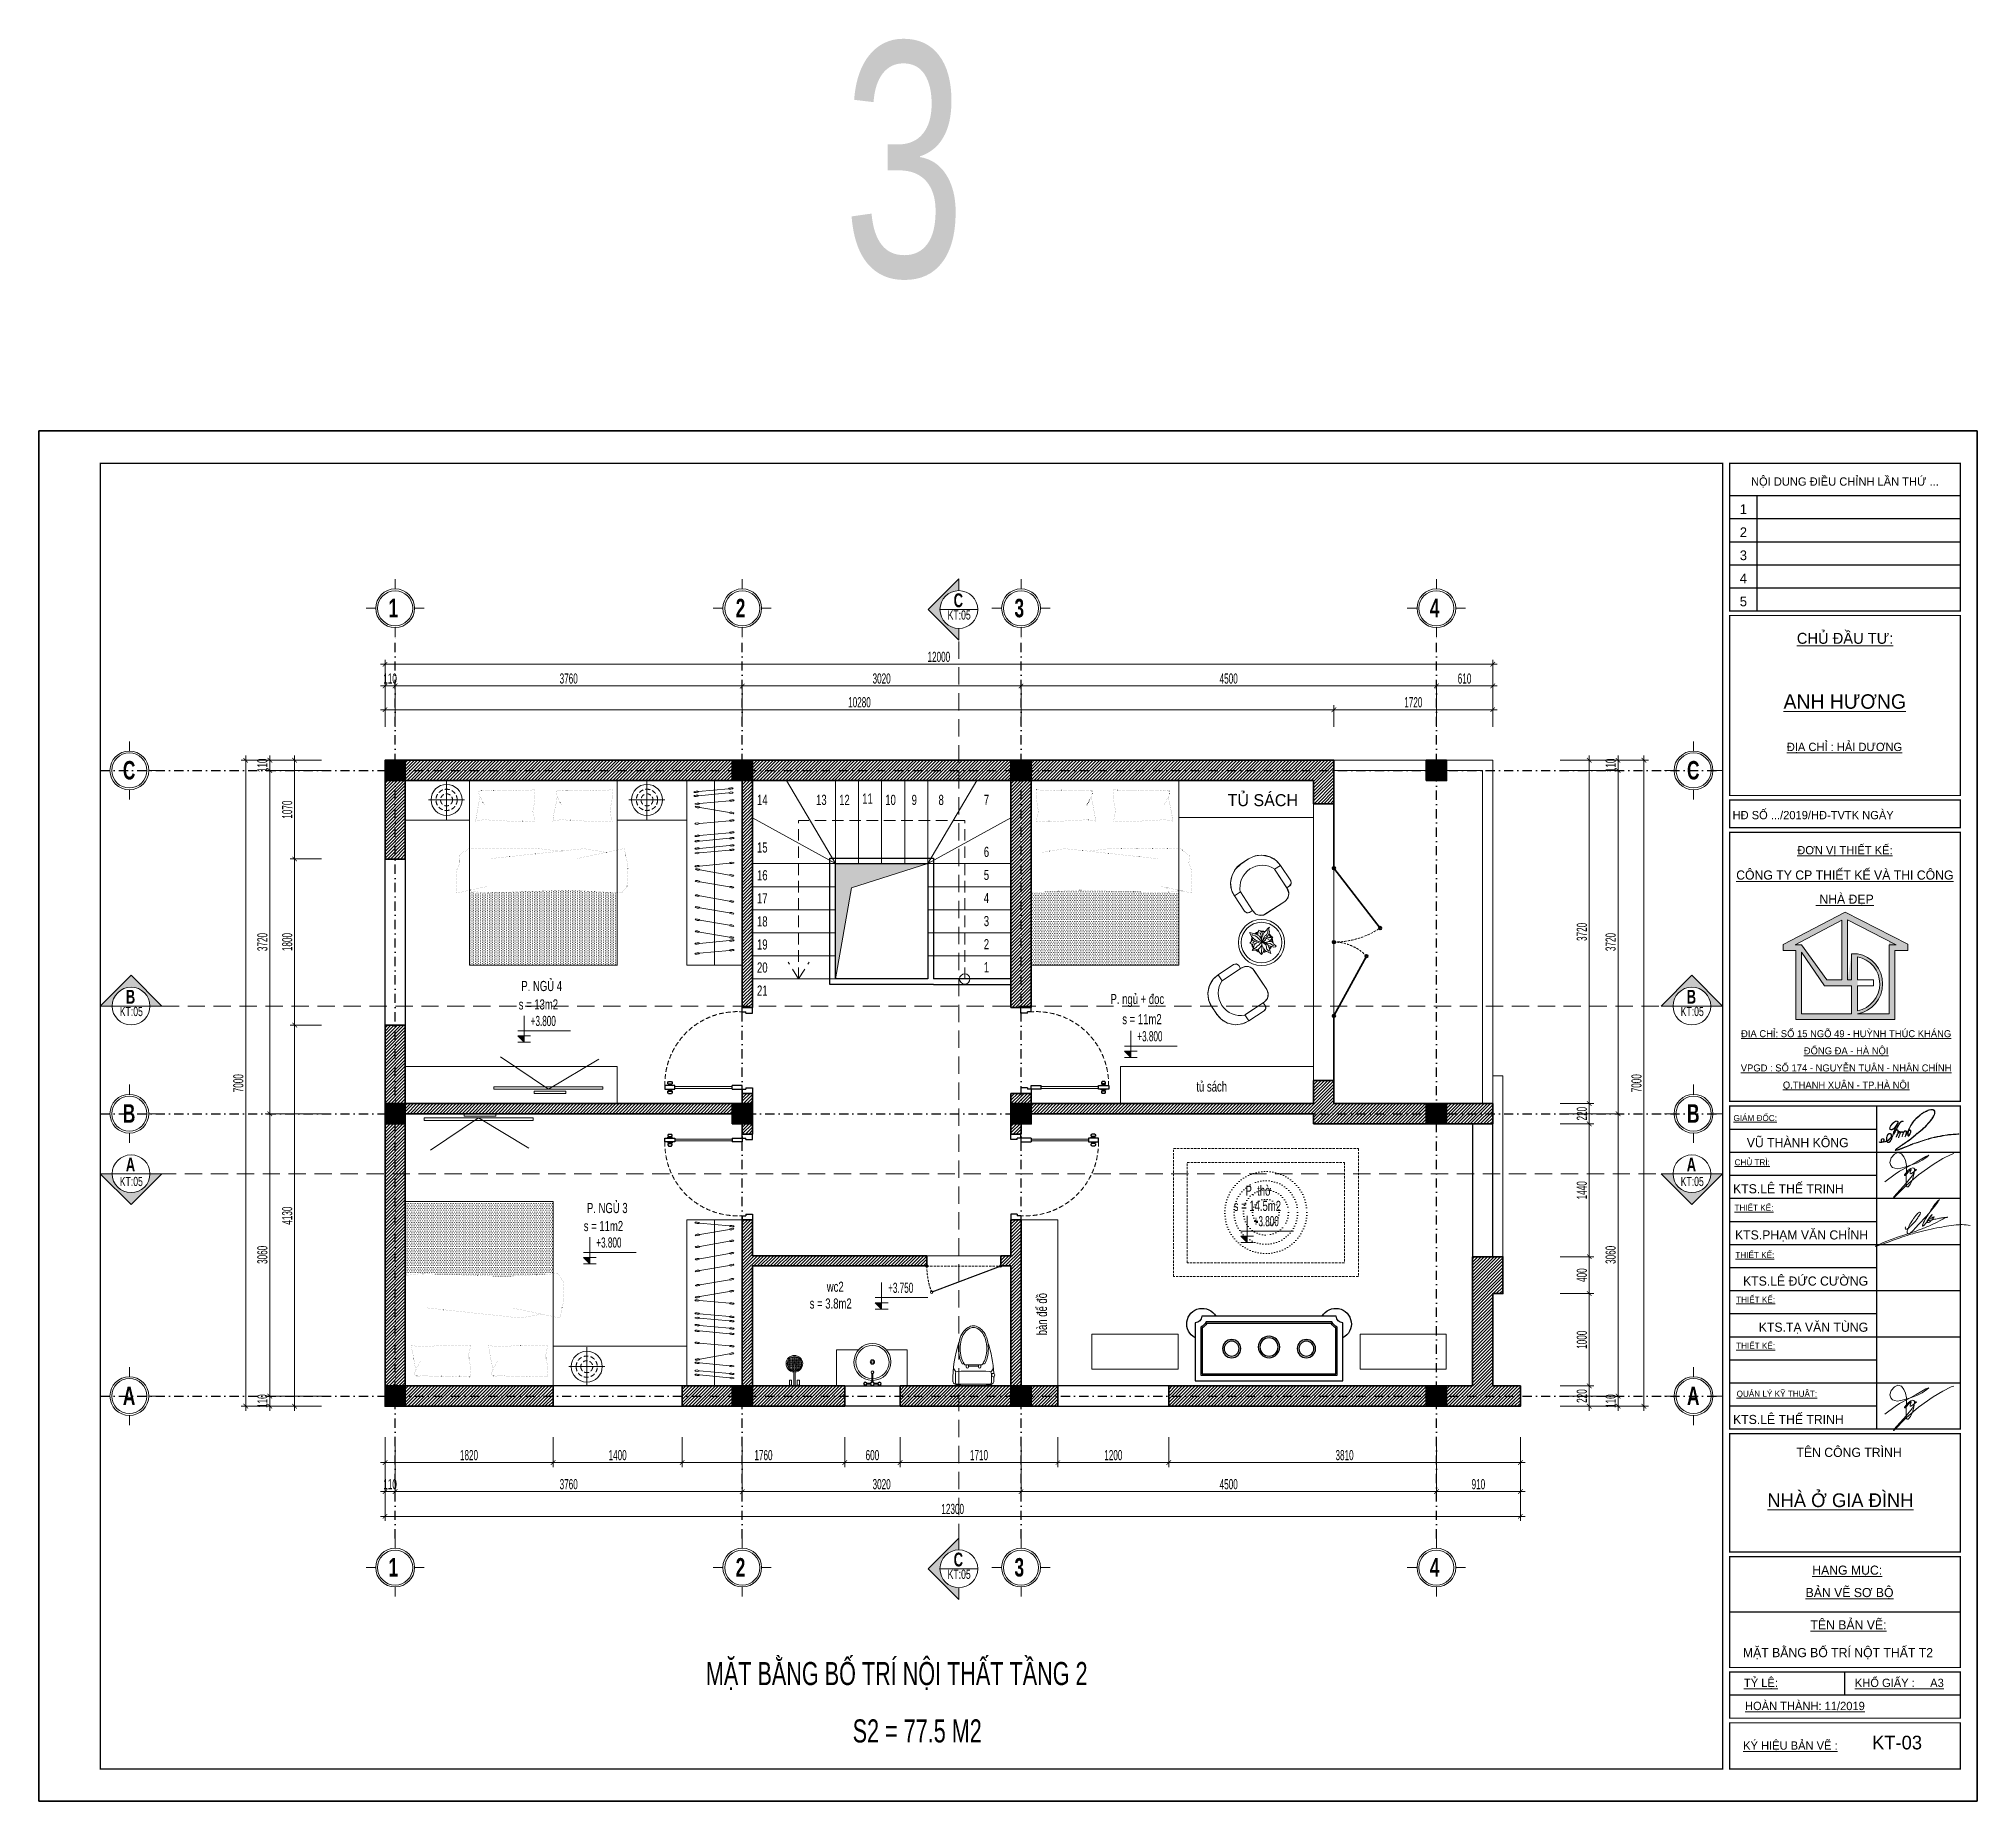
# Model space of a CAD drawing. Header units: inches. Extents: x 274208 to 641690, y -81912 to 129129.
# Drawn here: x 448121 to 469121, y 89217 to 108317 of the extents above; entities that cross this region are included whole.
import ezdxf
from ezdxf.enums import TextEntityAlignment as Align

# ---------------------------------------------------------------- set-up
doc = ezdxf.new("R2010")
doc.units = ezdxf.units.IN
doc.header["$MEASUREMENT"] = 0
doc.header["$PDMODE"] = 3
for name, pattern in [('$1$HIDDEN', [0.375, 0.25, -0.125]), ('ACAD_ISO07W100', [3, 0, -3]), ('DASHDOT', [1, 0.5, -0.25, 0, -0.25]), ('HIDDEN', [0.375, 0.25, -0.125])]:
    doc.linetypes.add(name, pattern=pattern)
for name, color, linetype, lineweight in [('01.Cut', 255, 'Continuous', 35), ('02.Thay', 145, 'Continuous', 20), ('03.Manh', 251, 'Continuous', 13), ('04.Khuat', 250, 'HIDDEN', 18), ('05.Text', 253, 'Continuous', 18), ('06.betong', 2, 'Continuous', 35), ('08.Dim', 156, 'Continuous', 15), ('09.Hatch', 250, 'Continuous', 5), ('10.Text', 254, 'Continuous', 18), ('11.Khung bo', 32, 'Continuous', 50), ('12.Khung', 36, 'Continuous', 25), ('12.Kinh', 158, 'Continuous', 9), ('DIM', 252, 'Continuous', 20), ('NN_KI HIEU', 22, 'Continuous', 18)]:
    doc.layers.add(name, color=color, linetype=linetype, lineweight=lineweight)
for name, color, linetype in [('3', 2, 'Continuous'), ('NET MANH', 251, 'Continuous'), ('NET VUA', 143, 'Continuous'), ('NOITHAT', 250, 'Continuous'), ('text', 7, 'Continuous'), ('TRUC', 250, 'DASHDOT')]:
    doc.layers.add(name, color=color, linetype=linetype)
doc.layers.add('Tpl_Bound', color=1, linetype='Continuous', plot=False)
doc.styles.add('AVANT', font='')
doc.styles.add('AVANTH', font='')
doc.styles.add('AVANTHB', font='')
doc.styles.add('STYLE2', font='')
doc.styles.add('TT5_Ghi chu 1', font='', dxfattribs={"width": 0.7, "height": 240})
doc.styles.add('TT5_Text Dim', font='hoatbif.shx', dxfattribs={"width": 0.6})
doc.styles.add('VnAvantH', font='')
doc.styles.get('AVANT').set_extended_font_data('.VnAvant')
doc.styles.get('AVANTH').set_extended_font_data('.VnAvantH')
doc.styles.get('AVANTHB').set_extended_font_data('.VnAvantH', bold=True)
doc.styles.get('STYLE2').set_extended_font_data('.VnAvantH')
doc.styles.get('TT5_Ghi chu 1').set_extended_font_data('.VnBlackH')
doc.styles.get('VnAvantH').set_extended_font_data('.VnAvantH')
doc.dimstyles.new('TT5_Dim 1-50', dxfattribs={"dimscale": 50, "dimtxt": 2.2, "dimasz": 1, "dimexe": 1, "dimexo": 0.5, "dimgap": 0.5, "dimtad": 1, "dimdec": 0, "dimzin": 0, "dimdsep": 46, "dimtxsty": 'TT5_Text Dim', "dimblk": 'ARCHTICK', "dimcen": 0, "dimdle": 1, "dimclrd": 256, "dimclre": 256, "dimclrt": 1, "dimadec": 0, "dimazin": 0, "dimtfac": 0.015, "dimtdec": 0, "dimtix": 1, "dimtmove": 2, "dimatfit": 3, "dimldrblk": 'DOT', "dimfxl": 1, "dimtolj": 1, "dimtzin": 0, "dimlwd": -1, "dimlwe": -1, "dimarcsym": 1})
pattern_1 = [(360, (-7424.494, 8227.12), (9.375, -18.75), [0, -18.75])]

msp = doc.modelspace()

# ---------------------------------------------------------------- texts
at = {"layer": '05.Text', "width": 0.7}
for s, height, style, p in [('3', 2540.2, 'STYLE2', (456835.9, 105739)), ('1', 200, 'AVANTHB', (451911.4, 102047.8)), ('2', 200, 'AVANTHB', (455671.4, 102047.8)), ('3', 200, 'AVANTHB', (458691.4, 102047.8)), ('4', 200, 'AVANTHB', (463191.4, 102047.8)), ('c', 200, 'AVANTHB', (449032, 100289.9)), ('c', 200, 'AVANTHB', (465976.8, 100289.9)), ('14', 110, 'TT5_Text Dim', (455902, 100013.7)), ('13', 110, 'TT5_Text Dim', (456541.7, 100013.7)), ('12', 110, 'TT5_Text Dim', (456791.7, 100013.7)), ('11', 110, 'TT5_Text Dim', (457041.7, 100028.1)), ('10', 110, 'TT5_Text Dim', (457291.7, 100013.7)), ('9', 110, 'TT5_Text Dim', (457577.1, 100013.7)), ('8', 110, 'TT5_Text Dim', (457868.3, 100013.7)), ('7', 110, 'TT5_Text Dim', (458359.1, 100013.7)), ('15', 110, 'TT5_Text Dim', (455902, 99497.7)), ('6', 110, 'TT5_Text Dim', (458359.1, 99450.2)), ('16', 110, 'TT5_Text Dim', (455902, 99196.8)), ('5', 110, 'TT5_Text Dim', (458359.1, 99200.2)), ('17', 110, 'TT5_Text Dim', (455902, 98946.8)), ('4', 110, 'TT5_Text Dim', (458359.1, 98950.2)), ('18', 110, 'TT5_Text Dim', (455902, 98696.8)), ('3', 110, 'TT5_Text Dim', (458359.1, 98700.2)), ('19', 110, 'TT5_Text Dim', (455902, 98446.8)), ('2', 110, 'TT5_Text Dim', (458359.1, 98450.2)), ('20', 110, 'TT5_Text Dim', (455902, 98196.8)), ('1', 110, 'TT5_Text Dim', (458359.1, 98200.2)), ('P. NGñ 4', 110, 'TT5_Text Dim', (453349.2, 97996.6)), ('s = 13m2', 110, 'TT5_Text Dim', (453320.4, 97797.1)), ('21', 110, 'TT5_Text Dim', (455902, 97946.8)), ('P. ngñ + ®äc', 110, 'TT5_Text Dim', (459731.7, 97856.1)), ('s = 11m2', 110, 'TT5_Text Dim', (459859.3, 97637.7)), ('tñ s¸ch', 110, 'TT5_Text Dim', (460661.8, 96906.9)), ('b', 200, 'AVANTHB', (449032, 96569.9)), ('b', 200, 'AVANTHB', (465976.8, 96569.9)), ('P. thê', 110, 'TT5_Text Dim', (461194.6, 95779.3)), ('P. NGñ 3', 110, 'TT5_Text Dim', (454059.5, 95590.7)), ('s = 14.5m2', 110, 'TT5_Text Dim', (461066.6, 95613.5)), ('s = 11m2', 110, 'TT5_Text Dim', (454025.3, 95395.5)), ('wc2', 110, 'TT5_Text Dim', (456657.8, 94738.1)), ('s = 3.8m2', 110, 'TT5_Text Dim', (456472.7, 94555.6)), ('a', 200, 'AVANTHB', (449032, 93509.9)), ('a', 200, 'AVANTHB', (465976.8, 93509.9)), ('1', 200, 'AVANTHB', (451911.4, 91652)), ('2', 200, 'AVANTHB', (455671.4, 91652)), ('3', 200, 'AVANTHB', (458691.4, 91652)), ('4', 200, 'AVANTHB', (463191.4, 91652)), ('mÆt b»ng bè trÝ néi thÊt tÇng 2', 250, 'TT5_Ghi chu 1', (455348.2, 90475.7)), ('s2 = 77.5 m2', 250, 'TT5_Ghi chu 1', (456938.3, 89853.9))]:
    msp.add_text(s, height=height, dxfattribs=dict(at, style=style)).set_placement(p)
for s, height, style, p in [('c', 150, 'AVANTHB', (458083, 102231.8)), ('KT:05', 100, 'AVANTH', (458092.1, 102072.5)), ('b', 150, 'AVANTHB', (449114.8, 97934.9)), ('b', 150, 'AVANTHB', (466024.3, 97934.9)), ('KT:05', 100, 'AVANTH', (449123.9, 97775.6)), ('KT:05', 100, 'AVANTH', (466033.4, 97775.6)), ('a', 150, 'AVANTHB', (449114.8, 96117.1)), ('a', 150, 'AVANTHB', (466024.3, 96117.1)), ('KT:05', 100, 'AVANTH', (449123.9, 95933.5)), ('KT:05', 100, 'AVANTH', (466033.4, 95933.5)), ('c', 150, 'AVANTHB', (458083, 91836)), ('KT:05', 100, 'AVANTH', (458092.1, 91676.8))]:
    msp.add_text(s, height=height, dxfattribs=dict(at, style=style)).set_placement(p, align=Align.MIDDLE_CENTER)
at = {"layer": '05.Text', "style": 'TT5_Text Dim', "width": 0.7}
msp.add_text('bµn ®Ó ®å', height=110, rotation=90, dxfattribs=at).set_placement((459043.3, 94266.2))
at = {"layer": '05.Text', "style": 'VnAvantH'}
for s, height, p in [('MÆT B»NG bè trÝ nét thÊt t2', 98.999, (468642.1, 90778)), ('KT-03', 148.5, (468522.9, 89778.5))]:
    msp.add_text(s, height=height, dxfattribs=at).set_placement(p, align=Align.RIGHT)
at = {"layer": '10.Text', "style": 'AVANTH'}
msp.add_text('tñ s¸ch', height=130, dxfattribs=at).set_placement((460999.8, 100000.7))

# ---------------------------------------------------------------- blocks, each defined once
blk = doc.blocks.new('100')
at = {"layer": '05.Text'}
h = blk.add_hatch(color=3, dxfattribs=at)
h.paths.add_polyline_path([(1897375, -927367), (1897375, -927501), (1897646, -927501), (1897646, -928998), (1898856, -928998), (1899794, -928998), (1899794, -927501), (1900078, -927501), (1900078, -927366), (1898717, -926668)])
h.paths.add_polyline_path([(1898772, -928138), (1898858, -927562, -0.921492), (1898987, -928872), (1899668, -928872), (1899668, -927297), (1898772, -926837)], flags=16)
h.paths.add_polyline_path([(1898646, -926846), (1898646, -928138), (1898318, -928138), (1897771, -927375), (1897631, -927375)], flags=16)
h.paths.add_polyline_path([(1898982, -927636, -0.822042), (1898987, -928808), (1898987, -928139), (1898982, -928139)], flags=16)
h.paths.add_polyline_path([(1897771, -927537), (1898273, -928265), (1898856, -928265), (1898856, -928872), (1897771, -928872)], flags=16)
for p, q in [((1898717, -926668), (1897375, -927367)), ((1898646, -926846), (1897631, -927375)), ((1898646, -926846), (1898646, -928138)), ((1900078, -927366), (1898717, -926668)), ((1899821, -927376), (1898772, -926837)), ((1898772, -926837), (1898772, -928138)), ((1897375, -927367), (1897375, -927501)), ((1897375, -927501), (1897646, -927501)), ((1897631, -927375), (1897771, -927375)), ((1897646, -927501), (1897646, -928998)), ((1897771, -927375), (1897771, -927375)), ((1897771, -927375), (1898318, -928138)), ((1897771, -927537), (1897771, -928872)), ((1898273, -928265), (1897771, -927537)), ((1898856, -928138), (1898856, -927573)), ((1898856, -928138), (1898856, -927573)), ((1898856, -927573), (1898987, -927573)), ((1898982, -927636), (1898982, -928139)), ((1899668, -928872), (1899668, -927376)), ((1899668, -927376), (1899821, -927376)), ((1899794, -928998), (1899794, -927501)), ((1899794, -927501), (1900078, -927501)), ((1900078, -927501), (1900078, -927366)), ((1898318, -928138), (1898646, -928138)), ((1898772, -928138), (1898856, -928138)), ((1898982, -928139), (1899330, -928139)), ((1899330, -928139), (1899330, -928265)), ((1898856, -928265), (1898273, -928265)), ((1898856, -928872), (1898856, -928265)), ((1899330, -928265), (1898987, -928265)), ((1898987, -928265), (1898987, -928808)), ((1897646, -928998), (1898856, -928998)), ((1897771, -928872), (1898856, -928872)), ((1898856, -928998), (1899794, -928998)), ((1898987, -928872), (1899668, -928872))]:
    blk.add_line(p, q, dxfattribs=at)
at = {"layer": '05.Text', "color": 1}
for points in [[(1899575, -932513), (1899804, -932346), (1899898, -932283), (1900076, -932189), (1900253, -932085), (1900467, -931965), (1900530, -931939), (1900488, -931980), (1900384, -932048), (1900285, -932101), (1900132, -932156), (1900034, -932189), (1899924, -932215), (1899841, -932231), (1899747, -932205), (1899705, -932158), (1899689, -932095), (1899716, -931996), (1899789, -931918), (1899862, -931881), (1899935, -931907), (1899992, -931975), (1900024, -932054), (1900045, -932158), (1900050, -932283), (1900039, -932435), (1900039, -932539), (1900039, -932602), (1900060, -932623), (1900086, -932623), (1900133, -932560), (1900175, -932466), (1900206, -932356), (1900222, -932273), (1900222, -932236), (1900206, -932215), (1900175, -932210), (1900139, -932226), (1900086, -932262), (1900003, -932362), (1900003, -932377), (1900018, -932377), (1900118, -932268), (1900144, -932247), (1900150, -932255), (1900128, -932315), (1900128, -932336), (1900144, -932341), (1900180, -932320), (1900243, -932268), (1900264, -932252), (1900253, -932238), (1900234, -932252), (1900219, -932287), (1900170, -932388), (1900050, -932539), (1899773, -932842), (1899763, -932863), (1899773, -932863), (1900039, -932591), (1900306, -932362), (1900624, -932137), (1900833, -932012), (1901016, -931923), (1901073, -931902), (1901073, -931902)], [(1899575, -937551), (1899804, -937384), (1899898, -937322), (1900076, -937228), (1900253, -937123), (1900467, -937003), (1900530, -936977), (1900488, -937019), (1900384, -937087), (1900285, -937139), (1900132, -937194), (1900034, -937228), (1899924, -937254), (1899841, -937269), (1899747, -937243), (1899705, -937196), (1899689, -937134), (1899716, -937034), (1899789, -936956), (1899862, -936920), (1899935, -936946), (1899992, -937014), (1900024, -937092), (1900045, -937196), (1900050, -937322), (1900039, -937473), (1900039, -937577), (1900039, -937640), (1900060, -937661), (1900086, -937661), (1900133, -937598), (1900175, -937504), (1900206, -937395), (1900222, -937311), (1900222, -937275), (1900206, -937254), (1900175, -937249), (1900139, -937264), (1900086, -937301), (1900003, -937400), (1900003, -937416), (1900018, -937416), (1900118, -937306), (1900144, -937285), (1900150, -937293), (1900128, -937353), (1900128, -937374), (1900144, -937379), (1900180, -937358), (1900243, -937306), (1900264, -937290), (1900253, -937276), (1900234, -937290), (1900219, -937326), (1900170, -937426), (1900050, -937577), (1899773, -937880), (1899763, -937901), (1899773, -937901), (1900039, -937630), (1900306, -937400), (1900624, -937175), (1900833, -937050), (1901016, -936961), (1901073, -936940), (1901073, -936940)]]:
    blk.add_lwpolyline(points, dxfattribs=at)
at = {"layer": '05.Text'}
for radius, start, end in [(598, 281.4298, 79.1164), (660, 280.3316, 79.6684)]:
    blk.add_arc((1898869, -928223), radius, start, end, dxfattribs=at)
at = {"layer": '05.Text', "color": 1}
for centre, radius, start, end in [((1899971, -931204), 3.35, 279.1269, 49.4765), ((1901175, -931477), 3.2, 294.4268, 78.1554), ((1899455, -931654), 3.02, 106.1973, 217.667)]:
    blk.add_arc(centre, radius, start, end, dxfattribs=at)
for points, knots in [([(1899973, -931202), (1899967, -931200), (1899954, -931196), (1899938, -931203), (1899921, -931213), (1899904, -931232), (1899888, -931254), (1899873, -931280), (1899858, -931304), (1899845, -931331), (1899823, -931367), (1899803, -931414), (1899787, -931444), (1899771, -931483), (1899770, -931436), (1899785, -931413), (1899815, -931393), (1899836, -931391), (1899852, -931395), (1899861, -931406), (1899863, -931422), (1899859, -931447), (1899853, -931471), (1899843, -931498), (1899835, -931518), (1899808, -931572), (1899849, -931495), (1899866, -931465), (1899879, -931439), (1899894, -931428), (1899907, -931427), (1899911, -931438), (1899910, -931450), (1899905, -931465), (1899898, -931484), (1899890, -931509), (1899883, -931532), (1899866, -931581), (1899892, -931515), (1899904, -931486), (1899917, -931461), (1899934, -931439), (1899958, -931433), (1899972, -931447), (1899973, -931464), (1899969, -931478), (1899965, -931493), (1899957, -931508), (1899946, -931551), (1899963, -931503), (1899974, -931480), (1899983, -931445), (1900000, -931421), (1900020, -931411), (1900038, -931414), (1900044, -931426), (1900043, -931438), (1900042, -931451), (1900040, -931464), (1900037, -931478), (1900033, -931488), (1900029, -931500), (1900023, -931514), (1900006, -931554), (1900039, -931496), (1900053, -931468), (1900076, -931426), (1900096, -931405), (1900119, -931393), (1900136, -931407), (1900135, -931429), (1900129, -931452), (1900118, -931473), (1900113, -931491), (1900104, -931504), (1900098, -931513), (1900083, -931522), (1900083, -931497), (1900082, -931479), (1900087, -931447), (1900090, -931412), (1900108, -931364), (1900141, -931301), (1900188, -931216), (1900258, -931142), (1900329, -931084), (1900391, -931029), (1900463, -930996), (1900528, -930964), (1900585, -930952), (1900634, -930954), (1900661, -930993), (1900653, -931044), (1900623, -931100), (1900584, -931174), (1900522, -931236), (1900461, -931308), (1900391, -931375), (1900300, -931445), (1900213, -931523), (1900118, -931599), (1900022, -931665), (1899919, -931736), (1899859, -931775), (1899777, -931844), (1899852, -931830), (1899893, -931817), (1899948, -931795), (1900035, -931760), (1900144, -931709), (1900291, -931663), (1900444, -931614), (1900591, -931565), (1900725, -931540), (1900843, -931517), (1900958, -931495), (1901071, -931492), (1901141, -931484), (1901176, -931480)], [0, 0, 0, 0, 19.742736, 37.133711, 51.551109, 77.355177, 111.043228, 134.8749, 168.044937, 195.531963, 223.83206, 296.579604, 334.006538, 354.862187, 374.114917, 422.887411, 452.068937, 474.719362, 486.70833, 499.788035, 516.471079, 533.408581, 573.712401, 591.872122, 617.766461, 649.305708, 711.400313, 744.882204, 779.031282, 791.720508, 801.10504, 810.905666, 823.841208, 837.146436, 855.839349, 886.372303, 913.743024, 937.882632, 993.135332, 1012.578644, 1046.559001, 1074.358066, 1094.38071, 1111.558876, 1125.489315, 1142.037403, 1155.384571, 1170.812574, 1201.849995, 1226.568972, 1266.374313, 1298.841021, 1330.027806, 1350.1848, 1365.448368, 1376.030322, 1387.990701, 1400.504845, 1415.805625, 1427.557431, 1441.212789, 1450.201596, 1464.583471, 1494.495999, 1521.199494, 1587.987784, 1627.792367, 1655.66996, 1679.533207, 1692.164413, 1714.474488, 1740.036894, 1764.968925, 1782.60841, 1796.472323, 1809.830826, 1819.292283, 1836.233739, 1857.253702, 1884.806496, 1928.743175, 1964.457309, 2034.976788, 2144.109914, 2252.814524, 2339.891273, 2418.018128, 2499.388796, 2576.721957, 2632.226097, 2677.858721, 2710.777511, 2760.683591, 2822.385174, 2904.062327, 3008.271093, 3084.765208, 3187.609521, 3297.787944, 3427.826967, 3540.554364, 3658.919114, 3783.110455, 3891.383702, 3938.835148, 3988.246142, 4029.992376, 4088.279873, 4157.519033, 4314.85278, 4446.156677, 4620.795453, 4796.781347, 4910.081883, 5030.401018, 5157.390076, 5260.768552, 5368.159844, 5368.159844, 5368.159844, 5368.159844]), ([(1900087, -931406), (1900088, -931402), (1900089, -931398), (1900092, -931390), (1900093, -931387), (1900096, -931380), (1900097, -931378), (1900099, -931372), (1900100, -931370), (1900102, -931365), (1900104, -931362), (1900107, -931354), (1900110, -931349), (1900117, -931334), (1900122, -931324), (1900129, -931311), (1900131, -931308), (1900134, -931301), (1900136, -931298), (1900141, -931288), (1900145, -931282), (1900156, -931263), (1900163, -931250), (1900176, -931231), (1900180, -931225), (1900187, -931215), (1900190, -931211), (1900196, -931204), (1900199, -931200), (1900207, -931189), (1900213, -931182), (1900232, -931162), (1900245, -931149), (1900263, -931132), (1900267, -931128), (1900276, -931120), (1900281, -931116), (1900295, -931104), (1900304, -931096), (1900318, -931085), (1900322, -931081), (1900332, -931073), (1900337, -931068), (1900351, -931056), (1900360, -931048), (1900373, -931038), (1900377, -931036), (1900383, -931031), (1900386, -931029), (1900394, -931024), (1900400, -931020), (1900418, -931010), (1900429, -931004), (1900447, -930996), (1900453, -930993), (1900461, -930989), (1900463, -930988), (1900467, -930986), (1900469, -930985), (1900476, -930983), (1900480, -930981), (1900492, -930975), (1900500, -930971), (1900514, -930966), (1900519, -930963), (1900528, -930960), (1900533, -930959), (1900541, -930956), (1900545, -930955), (1900557, -930952), (1900566, -930951), (1900577, -930949), (1900580, -930949), (1900585, -930948), (1900587, -930948), (1900590, -930948), (1900592, -930948), (1900595, -930948), (1900596, -930948), (1900601, -930947), (1900604, -930947), (1900611, -930948), (1900615, -930948), (1900622, -930950), (1900626, -930951), (1900631, -930953), (1900632, -930953), (1900635, -930955), (1900636, -930955), (1900638, -930957), (1900639, -930957), (1900640, -930959), (1900641, -930959), (1900644, -930961), (1900645, -930963), (1900649, -930967), (1900652, -930970), (1900656, -930977), (1900657, -930981), (1900659, -930986), (1900660, -930987), (1900661, -930990), (1900661, -930992), (1900662, -930996), (1900662, -930999), (1900663, -931007), (1900663, -931012), (1900662, -931022), (1900661, -931026), (1900659, -931033), (1900658, -931036), (1900657, -931041), (1900656, -931044), (1900654, -931050), (1900653, -931052), (1900650, -931061), (1900647, -931066), (1900643, -931075), (1900641, -931079), (1900637, -931086), (1900636, -931089), (1900633, -931094), (1900632, -931096), (1900630, -931101), (1900628, -931104), (1900623, -931114), (1900619, -931121), (1900613, -931132), (1900610, -931137), (1900604, -931147), (1900601, -931151), (1900596, -931159), (1900594, -931163), (1900590, -931168), (1900588, -931171), (1900585, -931175), (1900583, -931178), (1900578, -931184), (1900574, -931189), (1900563, -931202), (1900555, -931211), (1900540, -931227), (1900532, -931236), (1900522, -931247), (1900520, -931249), (1900515, -931254), (1900513, -931257), (1900506, -931264), (1900502, -931269), (1900488, -931285), (1900479, -931295), (1900461, -931315), (1900451, -931325), (1900435, -931341), (1900429, -931347), (1900416, -931358), (1900410, -931364), (1900400, -931373), (1900396, -931377), (1900387, -931385), (1900382, -931388), (1900368, -931400), (1900359, -931407), (1900344, -931420), (1900338, -931425), (1900327, -931434), (1900322, -931438), (1900313, -931445), (1900309, -931448), (1900301, -931454), (1900298, -931458), (1900286, -931467), (1900278, -931474), (1900255, -931493), (1900240, -931507), (1900219, -931524), (1900214, -931529), (1900204, -931537), (1900198, -931542), (1900182, -931555), (1900172, -931563), (1900154, -931577), (1900147, -931583), (1900133, -931593), (1900127, -931598), (1900109, -931611), (1900096, -931620), (1900078, -931634), (1900072, -931638), (1900053, -931651), (1900041, -931659), (1900023, -931672), (1900017, -931676), (1900005, -931684), (1899999, -931688), (1899982, -931700), (1899970, -931708), (1899955, -931718), (1899952, -931721), (1899941, -931728), (1899933, -931733), (1899924, -931739), (1899922, -931741), (1899918, -931743), (1899916, -931745), (1899910, -931749), (1899906, -931752), (1899892, -931761), (1899881, -931769), (1899867, -931779), (1899864, -931781), (1899857, -931786), (1899852, -931790), (1899845, -931796), (1899843, -931797), (1899840, -931800), (1899838, -931802), (1899833, -931805), (1899830, -931808), (1899823, -931814), (1899820, -931816), (1899816, -931820), (1899814, -931822), (1899811, -931825), (1899810, -931826), (1899808, -931828), (1899808, -931829), (1899807, -931830), (1899807, -931830), (1899807, -931830)], [9.932308, 9.932308, 9.932308, 9.932308, 9.994305, 9.994305, 10.052177, 10.052177, 10.095805, 10.095805, 10.139102, 10.139102, 10.182399, 10.182399, 10.268993, 10.268993, 10.44218, 10.44218, 10.498135, 10.498135, 10.55409, 10.55409, 10.665999, 10.665999, 10.889818, 10.889818, 11.010392, 11.010392, 11.080811, 11.080811, 11.151229, 11.151229, 11.292066, 11.292066, 11.573739, 11.573739, 11.666039, 11.666039, 11.75834, 11.75834, 11.94294, 11.94294, 12.039311, 12.039311, 12.135682, 12.135682, 12.325564, 12.325564, 12.386678, 12.386678, 12.440219, 12.440219, 12.544625, 12.544625, 12.744071, 12.744071, 12.846142, 12.846142, 12.880888, 12.880888, 12.915633, 12.915633, 12.985124, 12.985124, 13.124105, 13.124105, 13.209572, 13.209572, 13.274394, 13.274394, 13.339216, 13.339216, 13.46886, 13.46886, 13.514601, 13.514601, 13.538697, 13.538697, 13.56059, 13.56059, 13.582484, 13.582484, 13.626272, 13.626272, 13.679136, 13.679136, 13.732, 13.732, 13.754699, 13.754699, 13.772004, 13.772004, 13.785881, 13.785881, 13.799757, 13.799757, 13.82751, 13.82751, 13.880934, 13.880934, 13.934358, 13.934358, 13.955979, 13.955979, 13.9776, 13.9776, 14.020842, 14.020842, 14.089023, 14.089023, 14.157205, 14.157205, 14.193878, 14.193878, 14.237676, 14.237676, 14.281474, 14.281474, 14.36907, 14.36907, 14.433642, 14.433642, 14.490996, 14.490996, 14.520743, 14.520743, 14.578049, 14.578049, 14.692662, 14.692662, 14.781669, 14.781669, 14.862471, 14.862471, 14.923598, 14.923598, 14.967537, 14.967537, 15.011475, 15.011475, 15.099352, 15.099352, 15.275105, 15.275105, 15.450859, 15.450859, 15.503215, 15.503215, 15.555571, 15.555571, 15.660283, 15.660283, 15.869707, 15.869707, 16.07913, 16.07913, 16.21629, 16.21629, 16.337034, 16.337034, 16.428956, 16.428956, 16.520877, 16.520877, 16.70472, 16.70472, 16.823775, 16.823775, 16.921768, 16.921768, 16.999562, 16.999562, 17.077356, 17.077356, 17.232944, 17.232944, 17.54412, 17.54412, 17.64977, 17.64977, 17.755419, 17.755419, 17.966718, 17.966718, 18.104528, 18.104528, 18.224918, 18.224918, 18.462461, 18.462461, 18.577225, 18.577225, 18.806754, 18.806754, 18.912784, 18.912784, 19.018815, 19.018815, 19.230876, 19.230876, 19.301098, 19.301098, 19.441541, 19.441541, 19.483623, 19.483623, 19.525704, 19.525704, 19.609867, 19.609867, 19.834477, 19.834477, 19.876717, 19.876717, 19.961196, 19.961196, 19.992902, 19.992902, 20.017314, 20.017314, 20.066138, 20.066138, 20.114962, 20.114962, 20.146266, 20.146266, 20.171733, 20.171733, 20.191773, 20.191773, 20.19627, 20.19627, 20.19627, 20.19627]), ([(1899859, -931248), (1899864, -931234), (1899873, -931210), (1899837, -931192), (1899802, -931201), (1899764, -931228), (1899730, -931263), (1899700, -931298), (1899682, -931332), (1899678, -931364), (1899698, -931387), (1899724, -931388), (1899754, -931381), (1899787, -931357), (1899814, -931315), (1899885, -931207), (1899812, -931326), (1899787, -931396), (1899757, -931478), (1899732, -931549), (1899710, -931598), (1899689, -931637), (1899657, -931659), (1899624, -931647), (1899617, -931606), (1899617, -931560), (1899632, -931515), (1899650, -931480), (1899678, -931473), (1899700, -931475), (1899713, -931489), (1899720, -931509), (1899714, -931534), (1899699, -931564), (1899673, -931595), (1899637, -931616), (1899601, -931638), (1899562, -931646), (1899512, -931653), (1899497, -931604), (1899519, -931585), (1899537, -931584), (1899548, -931589), (1899558, -931599), (1899559, -931617), (1899553, -931639), (1899526, -931654), (1899492, -931658), (1899467, -931654), (1899454, -931651)], [0, 0, 0, 0, 38.670104, 65.484997, 99.918472, 145.221215, 202.654639, 246.623521, 284.062316, 317.023319, 336.35608, 365.41387, 389.829476, 429.273281, 481.647948, 564.672705, 647.078639, 720.459301, 833.567854, 894.344822, 948.709993, 992.861296, 1029.599615, 1052.307487, 1084.056574, 1142.355658, 1192.837078, 1227.206014, 1253.140932, 1273.661563, 1292.004002, 1306.298243, 1335.831736, 1362.990206, 1407.966333, 1452.62675, 1490.199776, 1530.609313, 1577.650589, 1617.873406, 1642.52542, 1656.053096, 1668.869785, 1678.521365, 1697.40059, 1717.851554, 1745.521332, 1782.211018, 1820.89636, 1820.89636, 1820.89636, 1820.89636]), ([(1899614, -931623), (1899614, -931621), (1899614, -931620), (1899614, -931617), (1899614, -931616), (1899613, -931613), (1899613, -931612), (1899613, -931608), (1899613, -931606), (1899612, -931598), (1899612, -931593), (1899612, -931583), (1899612, -931578), (1899613, -931568), (1899613, -931564), (1899615, -931556), (1899615, -931552), (1899617, -931545), (1899618, -931542), (1899620, -931532), (1899623, -931525), (1899626, -931516), (1899627, -931514), (1899629, -931510), (1899629, -931509), (1899631, -931505), (1899632, -931503), (1899634, -931498), (1899635, -931496), (1899638, -931491), (1899640, -931489), (1899644, -931484), (1899646, -931482), (1899649, -931479), (1899650, -931478), (1899652, -931477), (1899652, -931476), (1899654, -931475), (1899654, -931475), (1899656, -931474), (1899658, -931473), (1899662, -931471), (1899665, -931470), (1899672, -931469), (1899675, -931469), (1899679, -931468), (1899680, -931468), (1899682, -931468), (1899683, -931468), (1899686, -931468), (1899688, -931468), (1899692, -931469), (1899694, -931469), (1899698, -931470), (1899700, -931471), (1899702, -931472), (1899702, -931472), (1899704, -931473), (1899705, -931474), (1899709, -931476), (1899711, -931478), (1899714, -931482), (1899716, -931484), (1899718, -931488), (1899719, -931489), (1899720, -931492), (1899721, -931494), (1899722, -931498), (1899723, -931500), (1899723, -931503), (1899723, -931505), (1899724, -931507), (1899724, -931508), (1899724, -931512), (1899724, -931514), (1899723, -931521), (1899722, -931525), (1899720, -931531), (1899719, -931533), (1899718, -931536), (1899718, -931537), (1899717, -931540), (1899716, -931541), (1899715, -931545), (1899714, -931547), (1899711, -931552), (1899709, -931555), (1899706, -931560), (1899705, -931562), (1899702, -931567), (1899701, -931569), (1899697, -931575), (1899694, -931579), (1899688, -931585), (1899686, -931587), (1899681, -931592), (1899679, -931594), (1899676, -931597), (1899675, -931598), (1899672, -931600), (1899670, -931601), (1899666, -931605), (1899663, -931607), (1899657, -931611), (1899654, -931613), (1899648, -931617), (1899646, -931618), (1899642, -931620), (1899640, -931622), (1899636, -931624), (1899634, -931625), (1899630, -931627), (1899629, -931628), (1899628, -931629)], [5.551084, 5.551084, 5.551084, 5.551084, 5.569108, 5.569108, 5.588035, 5.588035, 5.606961, 5.606961, 5.644815, 5.644815, 5.720522, 5.720522, 5.794932, 5.794932, 5.866505, 5.866505, 5.919685, 5.919685, 5.972865, 5.972865, 6.079225, 6.079225, 6.117341, 6.117341, 6.135724, 6.135724, 6.172489, 6.172489, 6.209255, 6.209255, 6.250718, 6.250718, 6.292181, 6.292181, 6.311653, 6.311653, 6.321678, 6.321678, 6.331702, 6.331702, 6.35175, 6.35175, 6.395715, 6.395715, 6.43968, 6.43968, 6.453221, 6.453221, 6.466762, 6.466762, 6.493844, 6.493844, 6.523426, 6.523426, 6.543833, 6.543833, 6.552482, 6.552482, 6.569781, 6.569781, 6.603451, 6.603451, 6.637121, 6.637121, 6.660637, 6.660637, 6.684153, 6.684153, 6.713179, 6.713179, 6.729438, 6.729438, 6.745697, 6.745697, 6.778214, 6.778214, 6.83938, 6.83938, 6.867777, 6.867777, 6.886587, 6.886587, 6.905398, 6.905398, 6.94302, 6.94302, 6.994171, 6.994171, 7.030967, 7.030967, 7.067763, 7.067763, 7.141355, 7.141355, 7.190714, 7.190714, 7.232222, 7.232222, 7.259318, 7.259318, 7.286414, 7.286414, 7.340607, 7.340607, 7.399057, 7.399057, 7.438756, 7.438756, 7.471947, 7.471947, 7.51039, 7.51039, 7.531847, 7.531847, 7.531847, 7.531847]), ([(1899616, -931629), (1899614, -931621), (1899614, -931620), (1899614, -931617), (1899614, -931616), (1899613, -931613), (1899613, -931612), (1899613, -931608), (1899613, -931606), (1899612, -931598), (1899612, -931593), (1899612, -931583), (1899612, -931578), (1899613, -931568), (1899613, -931564), (1899615, -931556), (1899615, -931552), (1899617, -931545), (1899618, -931542), (1899620, -931532), (1899623, -931525), (1899626, -931516), (1899627, -931514), (1899629, -931510), (1899629, -931509), (1899631, -931505), (1899632, -931503), (1899634, -931498), (1899635, -931496), (1899638, -931491), (1899640, -931489), (1899644, -931484), (1899646, -931482), (1899649, -931479), (1899650, -931478), (1899652, -931477), (1899652, -931476), (1899654, -931475), (1899654, -931475), (1899656, -931474), (1899658, -931473), (1899662, -931471), (1899665, -931470), (1899672, -931469), (1899675, -931469), (1899679, -931468), (1899680, -931468), (1899682, -931468), (1899683, -931468), (1899686, -931468), (1899688, -931468), (1899692, -931469), (1899694, -931469), (1899698, -931470), (1899700, -931471), (1899702, -931472), (1899702, -931472), (1899704, -931473), (1899705, -931474), (1899709, -931476), (1899711, -931478), (1899714, -931482), (1899716, -931484), (1899718, -931488), (1899719, -931489), (1899720, -931492), (1899721, -931494), (1899722, -931498), (1899723, -931500), (1899723, -931503), (1899723, -931505), (1899724, -931507), (1899724, -931508), (1899724, -931512), (1899724, -931514), (1899723, -931521), (1899722, -931525), (1899720, -931531), (1899719, -931533), (1899718, -931536), (1899718, -931537), (1899717, -931540), (1899716, -931541), (1899715, -931545), (1899714, -931547), (1899711, -931552), (1899709, -931555), (1899706, -931560), (1899705, -931562), (1899702, -931567), (1899701, -931569), (1899697, -931575), (1899694, -931579), (1899688, -931585), (1899686, -931587), (1899681, -931592), (1899679, -931594), (1899676, -931597), (1899675, -931598), (1899672, -931600), (1899670, -931601), (1899666, -931605), (1899663, -931607), (1899657, -931611), (1899654, -931613), (1899648, -931617), (1899646, -931618), (1899642, -931620), (1899640, -931622), (1899636, -931624), (1899634, -931625), (1899630, -931627), (1899629, -931628), (1899623, -931632)], [5.551084, 5.551084, 5.551084, 5.551084, 5.569108, 5.569108, 5.588035, 5.588035, 5.606961, 5.606961, 5.644815, 5.644815, 5.720522, 5.720522, 5.794932, 5.794932, 5.866505, 5.866505, 5.919685, 5.919685, 5.972865, 5.972865, 6.079225, 6.079225, 6.117341, 6.117341, 6.135724, 6.135724, 6.172489, 6.172489, 6.209255, 6.209255, 6.250718, 6.250718, 6.292181, 6.292181, 6.311653, 6.311653, 6.321678, 6.321678, 6.331702, 6.331702, 6.35175, 6.35175, 6.395715, 6.395715, 6.43968, 6.43968, 6.453221, 6.453221, 6.466762, 6.466762, 6.493844, 6.493844, 6.523426, 6.523426, 6.543833, 6.543833, 6.552482, 6.552482, 6.569781, 6.569781, 6.603451, 6.603451, 6.637121, 6.637121, 6.660637, 6.660637, 6.684153, 6.684153, 6.713179, 6.713179, 6.729438, 6.729438, 6.745697, 6.745697, 6.778214, 6.778214, 6.83938, 6.83938, 6.867777, 6.867777, 6.886587, 6.886587, 6.905398, 6.905398, 6.94302, 6.94302, 6.994171, 6.994171, 7.030967, 7.030967, 7.067763, 7.067763, 7.141355, 7.141355, 7.190714, 7.190714, 7.232222, 7.232222, 7.259318, 7.259318, 7.286414, 7.286414, 7.340607, 7.340607, 7.399057, 7.399057, 7.438756, 7.438756, 7.471947, 7.471947, 7.51039, 7.51039, 7.531847, 7.531847, 7.531847, 7.531847]), ([(1899766, -931474), (1899760, -931490), (1899747, -931526), (1899728, -931576), (1899712, -931617), (1899693, -931640), (1899678, -931654), (1899661, -931660), (1899642, -931661), (1899625, -931652), (1899618, -931640), (1899617, -931632), (1899616, -931629)], [0, 0, 0, 0, 51.620059, 115.792549, 159.843642, 182.784837, 203.908194, 219.178523, 239.002446, 257.942115, 272.109523, 281.752241, 281.752241, 281.752241, 281.752241]), ([(1899854, -931245), (1899855, -931242), (1899856, -931240), (1899857, -931235), (1899858, -931233), (1899859, -931228), (1899860, -931226), (1899860, -931223), (1899860, -931221), (1899860, -931219), (1899860, -931218), (1899860, -931216), (1899859, -931215), (1899859, -931214), (1899859, -931214), (1899858, -931213), (1899858, -931213), (1899858, -931212), (1899858, -931212), (1899857, -931211), (1899857, -931211), (1899856, -931210), (1899855, -931209), (1899852, -931207), (1899851, -931206), (1899848, -931205), (1899847, -931205), (1899844, -931203), (1899843, -931203), (1899838, -931202), (1899835, -931202), (1899829, -931202), (1899827, -931202), (1899821, -931203), (1899818, -931204), (1899813, -931206), (1899812, -931206), (1899809, -931207), (1899808, -931208), (1899806, -931209), (1899805, -931209), (1899801, -931211), (1899799, -931212), (1899793, -931216), (1899789, -931218), (1899782, -931223), (1899779, -931226), (1899773, -931230), (1899771, -931232), (1899766, -931236), (1899764, -931238), (1899757, -931244), (1899753, -931249), (1899745, -931256), (1899742, -931259), (1899737, -931265), (1899734, -931268), (1899727, -931276), (1899722, -931281), (1899713, -931293), (1899709, -931298), (1899702, -931309), (1899699, -931314), (1899694, -931324), (1899692, -931329), (1899689, -931336), (1899688, -931339), (1899687, -931343), (1899687, -931346), (1899687, -931350), (1899687, -931352), (1899687, -931357), (1899687, -931359), (1899688, -931362), (1899688, -931363), (1899689, -931365), (1899689, -931365), (1899690, -931366), (1899690, -931367), (1899691, -931369), (1899692, -931370), (1899694, -931373), (1899696, -931374), (1899698, -931376), (1899698, -931376), (1899699, -931377), (1899700, -931377), (1899701, -931378), (1899701, -931378), (1899703, -931379), (1899704, -931379), (1899707, -931380), (1899709, -931380), (1899714, -931381), (1899716, -931381), (1899720, -931381), (1899721, -931381), (1899724, -931381), (1899725, -931381), (1899727, -931380), (1899728, -931380), (1899730, -931380), (1899732, -931380), (1899738, -931378), (1899741, -931377), (1899746, -931375), (1899748, -931375), (1899751, -931373), (1899752, -931372), (1899757, -931370), (1899760, -931368), (1899765, -931364), (1899767, -931363), (1899771, -931359), (1899773, -931358), (1899776, -931356), (1899777, -931355), (1899779, -931353), (1899780, -931352), (1899783, -931348), (1899785, -931346), (1899789, -931341), (1899792, -931338), (1899797, -931330), (1899800, -931327), (1899803, -931321), (1899805, -931319), (1899807, -931316), (1899808, -931314), (1899809, -931312), (1899810, -931310), (1899813, -931306), (1899815, -931303), (1899821, -931293), (1899826, -931287), (1899832, -931277), (1899834, -931274), (1899840, -931266), (1899843, -931261), (1899847, -931255), (1899848, -931253), (1899850, -931250), (1899851, -931249), (1899852, -931247), (1899853, -931247), (1899853, -931246), (1899853, -931246), (1899854, -931245), (1899854, -931245), (1899854, -931245)], [0.005443, 0.005443, 0.005443, 0.005443, 0.040698, 0.040698, 0.075952, 0.075952, 0.111206, 0.111206, 0.137788, 0.137788, 0.16437, 0.16437, 0.184956, 0.184956, 0.196362, 0.196362, 0.203099, 0.203099, 0.209836, 0.209836, 0.22331, 0.22331, 0.249214, 0.249214, 0.275118, 0.275118, 0.301022, 0.301022, 0.326926, 0.326926, 0.37711, 0.37711, 0.427293, 0.427293, 0.477477, 0.477477, 0.506764, 0.506764, 0.525936, 0.525936, 0.545108, 0.545108, 0.583452, 0.583452, 0.660139, 0.660139, 0.724555, 0.724555, 0.772555, 0.772555, 0.820556, 0.820556, 0.916557, 0.916557, 0.985811, 0.985811, 1.042345, 1.042345, 1.155412, 1.155412, 1.26848, 1.26848, 1.358918, 1.358918, 1.449357, 1.449357, 1.487802, 1.487802, 1.526247, 1.526247, 1.564692, 1.564692, 1.603137, 1.603137, 1.623086, 1.623086, 1.63631, 1.63631, 1.649535, 1.649535, 1.675984, 1.675984, 1.712612, 1.712612, 1.725691, 1.725691, 1.737207, 1.737207, 1.748724, 1.748724, 1.771757, 1.771757, 1.810183, 1.810183, 1.848609, 1.848609, 1.872713, 1.872713, 1.888027, 1.888027, 1.903342, 1.903342, 1.933971, 1.933971, 1.995229, 1.995229, 2.022828, 2.022828, 2.050427, 2.050427, 2.105624, 2.105624, 2.154178, 2.154178, 2.189673, 2.189673, 2.214581, 2.214581, 2.23949, 2.23949, 2.289306, 2.289306, 2.360764, 2.360764, 2.432222, 2.432222, 2.460106, 2.460106, 2.48167, 2.48167, 2.503235, 2.503235, 2.546364, 2.546364, 2.632622, 2.632622, 2.680572, 2.680572, 2.758285, 2.758285, 2.799256, 2.799256, 2.831126, 2.831126, 2.850795, 2.850795, 2.865212, 2.865212, 2.87477, 2.87477, 2.87477, 2.87477]), ([(1899854, -931245), (1899855, -931242), (1899856, -931240), (1899857, -931235), (1899858, -931233), (1899859, -931228), (1899860, -931226), (1899860, -931223), (1899860, -931221), (1899860, -931219), (1899860, -931218), (1899860, -931216), (1899859, -931215), (1899859, -931214), (1899859, -931214), (1899858, -931213), (1899858, -931213), (1899858, -931212), (1899858, -931212), (1899857, -931211), (1899857, -931211), (1899856, -931210), (1899855, -931209), (1899852, -931207), (1899851, -931206), (1899848, -931205), (1899847, -931205), (1899844, -931203), (1899843, -931203), (1899838, -931202), (1899835, -931202), (1899829, -931202), (1899827, -931202), (1899821, -931203), (1899818, -931204), (1899813, -931206), (1899812, -931206), (1899809, -931207), (1899808, -931208), (1899806, -931209), (1899805, -931209), (1899801, -931211), (1899799, -931212), (1899793, -931216), (1899789, -931218), (1899782, -931223), (1899779, -931226), (1899773, -931230), (1899771, -931232), (1899766, -931236), (1899764, -931238), (1899757, -931244), (1899753, -931249), (1899745, -931256), (1899742, -931259), (1899737, -931265), (1899734, -931268), (1899727, -931276), (1899722, -931281), (1899713, -931293), (1899709, -931298), (1899702, -931309), (1899699, -931314), (1899694, -931324), (1899692, -931329), (1899689, -931336), (1899688, -931339), (1899687, -931343), (1899687, -931346), (1899687, -931350), (1899687, -931352), (1899687, -931357), (1899687, -931359), (1899688, -931362), (1899688, -931363), (1899689, -931365), (1899689, -931365), (1899690, -931366), (1899690, -931367), (1899691, -931369), (1899692, -931370), (1899694, -931373), (1899696, -931374), (1899698, -931376), (1899698, -931376), (1899699, -931377), (1899700, -931377), (1899701, -931378), (1899701, -931378), (1899703, -931379), (1899704, -931379), (1899707, -931380), (1899709, -931380), (1899714, -931381), (1899716, -931381), (1899720, -931381), (1899721, -931381), (1899724, -931381), (1899725, -931381), (1899727, -931380), (1899728, -931380), (1899730, -931380), (1899732, -931380), (1899738, -931378), (1899741, -931377), (1899746, -931375), (1899748, -931375), (1899751, -931373), (1899752, -931372), (1899757, -931370), (1899760, -931368), (1899765, -931364), (1899767, -931363), (1899771, -931359), (1899773, -931358), (1899776, -931356), (1899777, -931355), (1899779, -931353), (1899780, -931352), (1899783, -931348), (1899785, -931346), (1899789, -931341), (1899792, -931338), (1899797, -931330), (1899800, -931327), (1899803, -931321), (1899805, -931319), (1899807, -931316), (1899808, -931314), (1899809, -931312), (1899810, -931310), (1899813, -931306), (1899815, -931303), (1899821, -931293), (1899826, -931287), (1899832, -931277), (1899834, -931274), (1899840, -931266), (1899843, -931261), (1899847, -931255), (1899848, -931253), (1899850, -931250), (1899851, -931249), (1899852, -931247), (1899853, -931247), (1899853, -931246), (1899853, -931246), (1899854, -931245), (1899854, -931245), (1899854, -931245)], [0.005443, 0.005443, 0.005443, 0.005443, 0.040698, 0.040698, 0.075952, 0.075952, 0.111206, 0.111206, 0.137788, 0.137788, 0.16437, 0.16437, 0.184956, 0.184956, 0.196362, 0.196362, 0.203099, 0.203099, 0.209836, 0.209836, 0.22331, 0.22331, 0.249214, 0.249214, 0.275118, 0.275118, 0.301022, 0.301022, 0.326926, 0.326926, 0.37711, 0.37711, 0.427293, 0.427293, 0.477477, 0.477477, 0.506764, 0.506764, 0.525936, 0.525936, 0.545108, 0.545108, 0.583452, 0.583452, 0.660139, 0.660139, 0.724555, 0.724555, 0.772555, 0.772555, 0.820556, 0.820556, 0.916557, 0.916557, 0.985811, 0.985811, 1.042345, 1.042345, 1.155412, 1.155412, 1.26848, 1.26848, 1.358918, 1.358918, 1.449357, 1.449357, 1.487802, 1.487802, 1.526247, 1.526247, 1.564692, 1.564692, 1.603137, 1.603137, 1.623086, 1.623086, 1.63631, 1.63631, 1.649535, 1.649535, 1.675984, 1.675984, 1.712612, 1.712612, 1.725691, 1.725691, 1.737207, 1.737207, 1.748724, 1.748724, 1.771757, 1.771757, 1.810183, 1.810183, 1.848609, 1.848609, 1.872713, 1.872713, 1.888027, 1.888027, 1.903342, 1.903342, 1.933971, 1.933971, 1.995229, 1.995229, 2.022828, 2.022828, 2.050427, 2.050427, 2.105624, 2.105624, 2.154178, 2.154178, 2.189673, 2.189673, 2.214581, 2.214581, 2.23949, 2.23949, 2.289306, 2.289306, 2.360764, 2.360764, 2.432222, 2.432222, 2.460106, 2.460106, 2.48167, 2.48167, 2.503235, 2.503235, 2.546364, 2.546364, 2.632622, 2.632622, 2.680572, 2.680572, 2.758285, 2.758285, 2.799256, 2.799256, 2.831126, 2.831126, 2.850795, 2.850795, 2.865212, 2.865212, 2.87477, 2.87477, 2.87477, 2.87477]), ([(1899822, -931387), (1899813, -931405), (1899811, -931409), (1899809, -931414), (1899808, -931416), (1899806, -931420), (1899806, -931421), (1899804, -931424), (1899804, -931425), (1899803, -931427), (1899802, -931428), (1899801, -931431), (1899800, -931433), (1899797, -931439), (1899794, -931444), (1899791, -931451), (1899791, -931452), (1899790, -931454), (1899789, -931455), (1899789, -931456), (1899788, -931457), (1899788, -931459), (1899787, -931459), (1899786, -931461), (1899786, -931463), (1899784, -931466), (1899784, -931467), (1899783, -931469), (1899782, -931470), (1899781, -931472), (1899781, -931472), (1899780, -931474), (1899780, -931474), (1899779, -931475), (1899779, -931475), (1899778, -931476), (1899778, -931476), (1899778, -931477), (1899777, -931477), (1899777, -931477), (1899776, -931478), (1899775, -931478), (1899775, -931478), (1899774, -931478), (1899774, -931478), (1899773, -931478), (1899772, -931478), (1899771, -931478), (1899771, -931478), (1899770, -931478), (1899770, -931478), (1899769, -931478), (1899769, -931477), (1899768, -931477), (1899768, -931477), (1899768, -931476), (1899767, -931476), (1899767, -931475), (1899767, -931475), (1899766, -931474), (1899766, -931474), (1899766, -931473), (1899766, -931473), (1899766, -931472), (1899765, -931472), (1899765, -931471), (1899765, -931470), (1899765, -931469), (1899765, -931468), (1899765, -931467), (1899765, -931466), (1899765, -931464), (1899764, -931463), (1899765, -931459), (1899765, -931458), (1899765, -931455), (1899765, -931453), (1899765, -931451), (1899765, -931450), (1899766, -931446), (1899766, -931444), (1899767, -931438), (1899768, -931434), (1899771, -931428), (1899772, -931424), (1899775, -931419), (1899777, -931416), (1899781, -931411), (1899783, -931409), (1899787, -931406), (1899787, -931405), (1899790, -931403), (1899792, -931401), (1899798, -931397), (1899802, -931394), (1899822, -931387)], [1.3971101, 1.3971101, 1.3971101, 1.3971101, 1.4604934, 1.4604934, 1.4946204, 1.4946204, 1.5212135, 1.5212135, 1.5411161, 1.5411161, 1.5610186, 1.5610186, 1.6008237, 1.6008237, 1.6847217, 1.6847217, 1.7012935, 1.7012935, 1.7141575, 1.7141575, 1.7230953, 1.7230953, 1.732033, 1.732033, 1.7499086, 1.7499086, 1.7677841, 1.7677841, 1.7800538, 1.7800538, 1.7897387, 1.7897387, 1.7972696, 1.7972696, 1.8033057, 1.8033057, 1.8082541, 1.8082541, 1.8124, 1.8124, 1.815883, 1.815883, 1.8188086, 1.8188086, 1.8217341, 1.8217341, 1.8241538, 1.8241538, 1.8256945, 1.8256945, 1.8272353, 1.8272353, 1.8297861, 1.8297861, 1.8323368, 1.8323368, 1.8348876, 1.8348876, 1.8374383, 1.8374383, 1.8418676, 1.8418676, 1.8462969, 1.8462969, 1.8507262, 1.8507262, 1.8594351, 1.8594351, 1.8681439, 1.8681439, 1.8768527, 1.8768527, 1.8945647, 1.8945647, 1.9122766, 1.9122766, 1.9263965, 1.9263965, 1.9405164, 1.9405164, 1.9687562, 1.9687562, 2.0165514, 2.0165514, 2.0643466, 2.0643466, 2.1121418, 2.1121418, 2.159937, 2.159937, 2.1756687, 2.1756687, 2.2157215, 2.2157215, 2.2772225, 2.2772225, 2.2772225, 2.2772225]), ([(1899766, -931474), (1899770, -931460), (1899779, -931432), (1899794, -931392), (1899810, -931350), (1899830, -931305), (1899860, -931267), (1899864, -931236), (1899866, -931224)], [0, 0, 0, 0, 42.331306, 88.066629, 129.425587, 176.77418, 234.846683, 270.509348, 270.509348, 270.509348, 270.509348]), ([(1899807, -931830), (1899808, -931830), (1899809, -931830), (1899811, -931830), (1899812, -931830), (1899815, -931830), (1899816, -931830), (1899821, -931829), (1899824, -931829), (1899831, -931827), (1899835, -931827), (1899842, -931825), (1899845, -931825), (1899855, -931822), (1899860, -931821), (1899870, -931818), (1899875, -931816), (1899882, -931814), (1899884, -931813), (1899893, -931810), (1899900, -931807), (1899913, -931802), (1899920, -931800), (1899931, -931795), (1899935, -931793), (1899943, -931790), (1899946, -931789), (1899953, -931786), (1899956, -931785), (1899966, -931781), (1899972, -931778), (1899985, -931773), (1899991, -931771), (1900002, -931766), (1900006, -931765), (1900015, -931761), (1900019, -931759), (1900032, -931754), (1900040, -931750), (1900066, -931739), (1900083, -931731), (1900108, -931721), (1900116, -931717), (1900131, -931711), (1900137, -931709), (1900149, -931704), (1900154, -931702), (1900165, -931698), (1900170, -931696), (1900186, -931691), (1900197, -931687), (1900229, -931676), (1900250, -931670), (1900281, -931660), (1900290, -931657), (1900310, -931651), (1900319, -931647), (1900348, -931638), (1900367, -931632), (1900397, -931622), (1900407, -931619), (1900427, -931612), (1900437, -931609), (1900456, -931603), (1900465, -931600), (1900494, -931591), (1900513, -931584), (1900541, -931576), (1900550, -931573), (1900570, -931567), (1900581, -931565), (1900597, -931560), (1900603, -931559), (1900622, -931554), (1900634, -931551), (1900659, -931546), (1900671, -931544), (1900692, -931540), (1900701, -931538), (1900716, -931535), (1900723, -931534), (1900737, -931531), (1900744, -931530), (1900765, -931526), (1900779, -931523), (1900801, -931519), (1900809, -931518), (1900825, -931514), (1900833, -931513), (1900855, -931509), (1900870, -931506), (1900892, -931502), (1900900, -931501), (1900923, -931497), (1900939, -931494), (1900958, -931492), (1900962, -931492), (1900971, -931491), (1900975, -931490), (1900987, -931489), (1900995, -931489), (1901020, -931487), (1901037, -931486), (1901058, -931485), (1901063, -931485), (1901074, -931484), (1901080, -931484), (1901093, -931483), (1901099, -931482), (1901118, -931480), (1901130, -931479), (1901154, -931477), (1901165, -931475), (1901176, -931474)], [20.328887, 20.328887, 20.328887, 20.328887, 20.34966, 20.34966, 20.370433, 20.370433, 20.391207, 20.391207, 20.434161, 20.434161, 20.477115, 20.477115, 20.520069, 20.520069, 20.602897, 20.602897, 20.685725, 20.685725, 20.73073, 20.73073, 20.841809, 20.841809, 20.952889, 20.952889, 21.022543, 21.022543, 21.07671, 21.07671, 21.130876, 21.130876, 21.239209, 21.239209, 21.346164, 21.346164, 21.41774, 21.41774, 21.489317, 21.489317, 21.632469, 21.632469, 21.918775, 21.918775, 22.055033, 22.055033, 22.161922, 22.161922, 22.248189, 22.248189, 22.334455, 22.334455, 22.506988, 22.506988, 22.852054, 22.852054, 23.007369, 23.007369, 23.162684, 23.162684, 23.473314, 23.473314, 23.645655, 23.645655, 23.799507, 23.799507, 23.953358, 23.953358, 24.261061, 24.261061, 24.408804, 24.408804, 24.575973, 24.575973, 24.672801, 24.672801, 24.866458, 24.866458, 25.060115, 25.060115, 25.196763, 25.196763, 25.305273, 25.305273, 25.413783, 25.413783, 25.630804, 25.630804, 25.76457, 25.76457, 25.881574, 25.881574, 26.112213, 26.112213, 26.23287, 26.23287, 26.474182, 26.474182, 26.537592, 26.537592, 26.601002, 26.601002, 26.727823, 26.727823, 26.981464, 26.981464, 27.056988, 27.056988, 27.154575, 27.154575, 27.252161, 27.252161, 27.447334, 27.447334, 27.617006, 27.617006, 27.617006, 27.617006]), ([(1899972, -931207), (1899969, -931207), (1899967, -931206), (1899963, -931205), (1899962, -931205), (1899958, -931205), (1899957, -931204), (1899955, -931204), (1899955, -931205), (1899954, -931205), (1899954, -931205), (1899953, -931205), (1899953, -931205), (1899952, -931205), (1899951, -931205), (1899949, -931206), (1899947, -931206), (1899944, -931208), (1899942, -931208), (1899940, -931210), (1899939, -931210), (1899938, -931210), (1899937, -931211), (1899936, -931212), (1899935, -931212), (1899932, -931214), (1899931, -931215), (1899929, -931216), (1899928, -931217), (1899926, -931218), (1899925, -931219), (1899923, -931221), (1899921, -931223), (1899917, -931227), (1899915, -931229), (1899912, -931232), (1899911, -931234), (1899909, -931237), (1899908, -931238), (1899904, -931243), (1899902, -931246), (1899898, -931251), (1899896, -931254), (1899893, -931259), (1899892, -931261), (1899889, -931265), (1899887, -931268), (1899885, -931272), (1899884, -931274), (1899882, -931277), (1899881, -931279), (1899879, -931282), (1899878, -931283), (1899876, -931286), (1899875, -931288), (1899872, -931293), (1899871, -931296), (1899867, -931301), (1899866, -931304), (1899864, -931307), (1899864, -931308), (1899862, -931311), (1899861, -931314), (1899858, -931318), (1899857, -931321), (1899855, -931325), (1899853, -931328), (1899852, -931331), (1899851, -931332), (1899850, -931334), (1899849, -931336), (1899847, -931339), (1899847, -931340), (1899844, -931344), (1899843, -931347), (1899840, -931351), (1899839, -931354), (1899837, -931357), (1899836, -931358), (1899834, -931361), (1899834, -931363), (1899831, -931367), (1899830, -931370), (1899826, -931377), (1899824, -931382), (1899822, -931387)], [0, 0, 0, 0, 0.032586, 0.032586, 0.065172, 0.065172, 0.090761, 0.090761, 0.098996, 0.098996, 0.105686, 0.105686, 0.112375, 0.112375, 0.125755, 0.125755, 0.157442, 0.157442, 0.18913, 0.18913, 0.199543, 0.199543, 0.209956, 0.209956, 0.230782, 0.230782, 0.254806, 0.254806, 0.274641, 0.274641, 0.294477, 0.294477, 0.334148, 0.334148, 0.378886, 0.378886, 0.408387, 0.408387, 0.437888, 0.437888, 0.49689, 0.49689, 0.548882, 0.548882, 0.588992, 0.588992, 0.629101, 0.629101, 0.666291, 0.666291, 0.690868, 0.690868, 0.71934, 0.71934, 0.747813, 0.747813, 0.804759, 0.804759, 0.844746, 0.844746, 0.864486, 0.864486, 0.903965, 0.903965, 0.9472, 0.9472, 0.984187, 0.984187, 1.004004, 1.004004, 1.027799, 1.027799, 1.051594, 1.051594, 1.099183, 1.099183, 1.13811, 1.13811, 1.162176, 1.162176, 1.186242, 1.186242, 1.234374, 1.234374, 1.314649, 1.314649, 1.314649, 1.314649]), ([(1899822, -931387), (1899825, -931386), (1899829, -931386), (1899833, -931386), (1899834, -931386), (1899837, -931386), (1899838, -931386), (1899839, -931386), (1899840, -931386), (1899841, -931386), (1899841, -931386), (1899842, -931386), (1899843, -931387), (1899844, -931387), (1899845, -931387), (1899848, -931388), (1899849, -931388), (1899851, -931389), (1899852, -931389), (1899853, -931390), (1899854, -931390), (1899854, -931391), (1899855, -931391), (1899856, -931391), (1899856, -931392), (1899857, -931392), (1899858, -931393), (1899860, -931395), (1899861, -931396), (1899863, -931399), (1899864, -931401), (1899866, -931404), (1899866, -931406), (1899867, -931408), (1899867, -931410), (1899868, -931414), (1899869, -931416), (1899869, -931421), (1899869, -931422), (1899869, -931426), (1899868, -931427), (1899868, -931431), (1899868, -931433), (1899867, -931436), (1899867, -931438), (1899866, -931441), (1899866, -931442), (1899866, -931444), (1899866, -931445), (1899865, -931448), (1899864, -931450), (1899864, -931454), (1899863, -931456), (1899862, -931458)], [2.3553075, 2.3553075, 2.3553075, 2.3553075, 2.4036356, 2.4036356, 2.4198439, 2.4198439, 2.433179, 2.433179, 2.4410773, 2.4410773, 2.4479982, 2.4479982, 2.4549191, 2.4549191, 2.4687609, 2.4687609, 2.487361, 2.487361, 2.4963905, 2.4963905, 2.5024104, 2.5024104, 2.5076612, 2.5076612, 2.512912, 2.512912, 2.5234136, 2.5234136, 2.5464977, 2.5464977, 2.5695817, 2.5695817, 2.5884418, 2.5884418, 2.6073019, 2.6073019, 2.6423394, 2.6423394, 2.6653832, 2.6653832, 2.6884269, 2.6884269, 2.7152975, 2.7152975, 2.7423617, 2.7423617, 2.758058, 2.758058, 2.7737544, 2.7737544, 2.805147, 2.805147, 2.8377508, 2.8377508, 2.8377508, 2.8377508]), ([(1899862, -931458), (1899864, -931456), (1899865, -931454), (1899867, -931449), (1899869, -931447), (1899872, -931442), (1899874, -931439), (1899876, -931435), (1899877, -931434), (1899879, -931432), (1899880, -931431), (1899882, -931430), (1899883, -931429), (1899885, -931427), (1899887, -931426), (1899890, -931424), (1899891, -931423), (1899894, -931423), (1899895, -931422), (1899896, -931422), (1899897, -931422), (1899899, -931422), (1899900, -931421), (1899902, -931421), (1899903, -931422), (1899905, -931422), (1899906, -931422), (1899907, -931423), (1899907, -931423), (1899908, -931423), (1899909, -931423), (1899909, -931424), (1899910, -931424), (1899911, -931425), (1899912, -931426), (1899913, -931427), (1899913, -931428), (1899914, -931429), (1899914, -931430), (1899915, -931432), (1899915, -931433), (1899916, -931436), (1899916, -931437), (1899917, -931439), (1899917, -931440), (1899917, -931443), (1899917, -931444), (1899916, -931448), (1899916, -931449), (1899915, -931451), (1899915, -931452), (1899915, -931453), (1899915, -931454), (1899915, -931455), (1899914, -931455), (1899914, -931456)], [3.8480443, 3.8480443, 3.8480443, 3.8480443, 3.8867128, 3.8867128, 3.9253812, 3.9253812, 3.971697, 3.971697, 3.9899159, 3.9899159, 4.0079725, 4.0079725, 4.0260292, 4.0260292, 4.0475551, 4.0475551, 4.069081, 4.069081, 4.0774646, 4.0774646, 4.0858483, 4.0858483, 4.0967282, 4.0967282, 4.1076082, 4.1076082, 4.115506, 4.115506, 4.1191924, 4.1191924, 4.1234051, 4.1234051, 4.1276179, 4.1276179, 4.1359374, 4.1359374, 4.1442568, 4.1442568, 4.1525763, 4.1525763, 4.1656273, 4.1656273, 4.1786784, 4.1786784, 4.1917295, 4.1917295, 4.2138725, 4.2138725, 4.2360156, 4.2360156, 4.2440002, 4.2440002, 4.2519848, 4.2519848, 4.2602641, 4.2602641, 4.2602641, 4.2602641]), ([(1899914, -931456), (1899916, -931454), (1899917, -931452), (1899920, -931447), (1899922, -931445), (1899926, -931441), (1899928, -931439), (1899932, -931437), (1899933, -931436), (1899936, -931434), (1899939, -931433), (1899943, -931431), (1899946, -931431), (1899950, -931430), (1899952, -931430), (1899955, -931430), (1899957, -931430), (1899960, -931431), (1899961, -931431), (1899962, -931432), (1899962, -931432), (1899964, -931433), (1899966, -931434), (1899968, -931436), (1899970, -931437), (1899973, -931440), (1899974, -931442), (1899975, -931445), (1899976, -931445), (1899976, -931447), (1899976, -931447), (1899977, -931448), (1899977, -931448), (1899977, -931449)], [5.3866727, 5.3866727, 5.3866727, 5.3866727, 5.4242909, 5.4242909, 5.4619092, 5.4619092, 5.4995274, 5.4995274, 5.5210604, 5.5210604, 5.5512408, 5.5512408, 5.5814212, 5.5814212, 5.6036252, 5.6036252, 5.6258291, 5.6258291, 5.633766, 5.633766, 5.6417029, 5.6417029, 5.6575767, 5.6575767, 5.6816739, 5.6816739, 5.7057712, 5.7057712, 5.7167146, 5.7167146, 5.7227515, 5.7227515, 5.7265776, 5.7265776, 5.7265776, 5.7265776]), ([(1899977, -931449), (1899978, -931447), (1899979, -931445), (1899982, -931437), (1899985, -931432), (1899991, -931425), (1899993, -931422), (1899996, -931419), (1899998, -931418), (1900000, -931416), (1900001, -931415), (1900003, -931414), (1900004, -931413), (1900007, -931411), (1900009, -931410), (1900014, -931408), (1900016, -931408), (1900020, -931407), (1900022, -931407), (1900025, -931407), (1900027, -931407), (1900030, -931407), (1900032, -931407), (1900035, -931408), (1900037, -931409), (1900039, -931410), (1900040, -931411), (1900041, -931412), (1900041, -931412), (1900042, -931413), (1900042, -931413), (1900043, -931414), (1900044, -931415), (1900045, -931417), (1900046, -931418), (1900047, -931421), (1900048, -931422), (1900048, -931424), (1900049, -931425), (1900049, -931427), (1900049, -931428), (1900049, -931431), (1900049, -931432), (1900049, -931435), (1900049, -931436), (1900049, -931437), (1900049, -931438), (1900049, -931439), (1900049, -931440), (1900049, -931441), (1900049, -931442), (1900049, -931445), (1900048, -931446), (1900048, -931449), (1900048, -931450), (1900048, -931453), (1900047, -931454), (1900047, -931458), (1900046, -931461), (1900045, -931466), (1900045, -931469), (1900044, -931472), (1900044, -931472), (1900044, -931473)], [6.6513908, 6.6513908, 6.6513908, 6.6513908, 6.6801299, 6.6801299, 6.7695593, 6.7695593, 6.8087623, 6.8087623, 6.8363299, 6.8363299, 6.8522678, 6.8522678, 6.8682057, 6.8682057, 6.9000814, 6.9000814, 6.9319571, 6.9319571, 6.9511072, 6.9511072, 6.9721293, 6.9721293, 6.9931515, 6.9931515, 7.0090659, 7.0090659, 7.019599, 7.019599, 7.024797, 7.024797, 7.0299949, 7.0299949, 7.0403909, 7.0403909, 7.0573137, 7.0573137, 7.0742365, 7.0742365, 7.0853978, 7.0853978, 7.0965592, 7.0965592, 7.1204348, 7.1204348, 7.1322605, 7.1322605, 7.1399546, 7.1399546, 7.1520602, 7.1520602, 7.1641658, 7.1641658, 7.1883771, 7.1883771, 7.2080979, 7.2080979, 7.2278187, 7.2278187, 7.2672602, 7.2672602, 7.3060389, 7.3060389, 7.3152094, 7.3152094, 7.3152094, 7.3152094]), ([(1900044, -931473), (1900045, -931471), (1900046, -931468), (1900049, -931464), (1900050, -931461), (1900052, -931458), (1900053, -931456), (1900055, -931452), (1900056, -931451), (1900059, -931445), (1900061, -931442), (1900065, -931434), (1900067, -931431), (1900071, -931425), (1900072, -931423), (1900076, -931418), (1900079, -931414), (1900084, -931409), (1900086, -931407), (1900087, -931406)], [8.0531028, 8.0531028, 8.0531028, 8.0531028, 8.1001764, 8.1001764, 8.1434501, 8.1434501, 8.1751717, 8.1751717, 8.2068932, 8.2068932, 8.2703363, 8.2703363, 8.3337793, 8.3337793, 8.3675233, 8.3675233, 8.4356564, 8.4356564, 8.4681784, 8.4681784, 8.4681784, 8.4681784]), ([(1900103, -931395), (1900105, -931394), (1900107, -931393), (1900111, -931392), (1900112, -931391), (1900116, -931391), (1900117, -931391), (1900120, -931391), (1900121, -931391), (1900123, -931391), (1900123, -931391), (1900125, -931392), (1900125, -931392), (1900128, -931393), (1900129, -931394), (1900131, -931396), (1900132, -931397), (1900135, -931399), (1900136, -931400), (1900137, -931402), (1900137, -931403), (1900138, -931404), (1900138, -931405), (1900139, -931407), (1900140, -931409), (1900141, -931412), (1900141, -931414), (1900141, -931417), (1900141, -931419), (1900141, -931422), (1900141, -931424), (1900140, -931426), (1900140, -931427), (1900140, -931428), (1900140, -931429), (1900140, -931430), (1900140, -931431), (1900139, -931433), (1900139, -931435), (1900138, -931439), (1900138, -931441), (1900136, -931446), (1900136, -931448), (1900135, -931451), (1900134, -931452), (1900133, -931455), (1900133, -931456), (1900132, -931458), (1900132, -931459), (1900130, -931462), (1900129, -931464), (1900128, -931467), (1900127, -931469), (1900126, -931471), (1900125, -931472), (1900124, -931475), (1900124, -931476), (1900123, -931478), (1900123, -931478), (1900123, -931480), (1900122, -931480), (1900122, -931482), (1900121, -931484), (1900120, -931486), (1900120, -931488), (1900119, -931490), (1900118, -931491), (1900118, -931493), (1900117, -931493), (1900117, -931495), (1900117, -931495), (1900116, -931496), (1900116, -931497), (1900115, -931498), (1900114, -931499), (1900113, -931502), (1900112, -931504), (1900110, -931506), (1900110, -931506), (1900109, -931507), (1900109, -931507), (1900108, -931508), (1900108, -931509), (1900107, -931510), (1900107, -931510), (1900105, -931512), (1900104, -931514), (1900102, -931516), (1900101, -931517), (1900099, -931518), (1900099, -931518), (1900098, -931519), (1900097, -931520), (1900096, -931520), (1900096, -931521), (1900094, -931522), (1900093, -931522), (1900092, -931523), (1900091, -931523), (1900090, -931523), (1900089, -931524), (1900088, -931524), (1900088, -931524), (1900087, -931524), (1900086, -931524), (1900085, -931524), (1900085, -931523), (1900084, -931523), (1900083, -931523), (1900082, -931522), (1900082, -931522), (1900081, -931521), (1900080, -931521), (1900080, -931520), (1900080, -931519), (1900079, -931519), (1900079, -931518), (1900078, -931517), (1900078, -931516), (1900078, -931515), (1900078, -931514), (1900077, -931513), (1900077, -931512), (1900077, -931510), (1900077, -931509), (1900077, -931507), (1900077, -931505), (1900077, -931503), (1900077, -931503), (1900077, -931501), (1900077, -931501), (1900077, -931500), (1900077, -931499), (1900077, -931497), (1900077, -931496), (1900077, -931493), (1900077, -931491), (1900077, -931487), (1900077, -931485), (1900077, -931482), (1900077, -931481), (1900077, -931479), (1900077, -931477), (1900077, -931474), (1900078, -931473), (1900078, -931468), (1900078, -931465), (1900079, -931460), (1900079, -931458), (1900080, -931455), (1900080, -931454), (1900081, -931449), (1900081, -931446), (1900082, -931441), (1900082, -931438), (1900082, -931433), (1900083, -931431), (1900083, -931429)], [8.557121, 8.557121, 8.557121, 8.557121, 8.584206, 8.584206, 8.602996, 8.602996, 8.621786, 8.621786, 8.635996, 8.635996, 8.640631, 8.640631, 8.649543, 8.649543, 8.666871, 8.666871, 8.684199, 8.684199, 8.701527, 8.701527, 8.711146, 8.711146, 8.720764, 8.720764, 8.741819, 8.741819, 8.762874, 8.762874, 8.783929, 8.783929, 8.804984, 8.804984, 8.816629, 8.816629, 8.826645, 8.826645, 8.836662, 8.836662, 8.856696, 8.856696, 8.896762, 8.896762, 8.925914, 8.925914, 8.946549, 8.946549, 8.963497, 8.963497, 8.980445, 8.980445, 9.01434, 9.01434, 9.036868, 9.036868, 9.05931, 9.05931, 9.079183, 9.079183, 9.090196, 9.090196, 9.101209, 9.101209, 9.123234, 9.123234, 9.142614, 9.142614, 9.160785, 9.160785, 9.169552, 9.169552, 9.17731, 9.17731, 9.185069, 9.185069, 9.200586, 9.200586, 9.23162, 9.23162, 9.240868, 9.240868, 9.247413, 9.247413, 9.253959, 9.253959, 9.267051, 9.267051, 9.292247, 9.292247, 9.307476, 9.307476, 9.31455, 9.31455, 9.321624, 9.321624, 9.330783, 9.330783, 9.339943, 9.339943, 9.346292, 9.346292, 9.352641, 9.352641, 9.356988, 9.356988, 9.359516, 9.359516, 9.363695, 9.363695, 9.367874, 9.367874, 9.372053, 9.372053, 9.376233, 9.376233, 9.380412, 9.380412, 9.384591, 9.384591, 9.391959, 9.391959, 9.399328, 9.399328, 9.406696, 9.406696, 9.420978, 9.420978, 9.43526, 9.43526, 9.44292, 9.44292, 9.450962, 9.450962, 9.459005, 9.459005, 9.475091, 9.475091, 9.507263, 9.507263, 9.539435, 9.539435, 9.55332, 9.55332, 9.575977, 9.575977, 9.598634, 9.598634, 9.643948, 9.643948, 9.673837, 9.673837, 9.695686, 9.695686, 9.739385, 9.739385, 9.783084, 9.783084, 9.814858, 9.814858, 9.814858, 9.814858]), ([(1899623, -931632), (1899617, -931635), (1899602, -931643), (1899577, -931649), (1899549, -931653), (1899525, -931653), (1899506, -931642), (1899498, -931626), (1899498, -931610), (1899500, -931595), (1899510, -931586), (1899522, -931580), (1899537, -931580), (1899555, -931582), (1899563, -931598), (1899565, -931616), (1899561, -931633), (1899551, -931644), (1899540, -931652), (1899524, -931657), (1899505, -931661), (1899481, -931661), (1899463, -931659), (1899453, -931656), (1899452, -931656)], [0, 0, 0, 0, 17.444803, 51.423523, 76.097694, 104.034238, 122.097646, 137.844471, 155.285197, 170.422276, 181.823711, 194.8616, 209.381641, 226.805682, 243.012365, 259.038031, 280.353621, 292.050209, 303.319133, 321.184764, 341.17855, 362.988077, 391.259204, 394.296472, 394.296472, 394.296472, 394.296472]), ([(1900027, -933500), (1900028, -933495), (1900029, -933475), (1900010, -933522), (1900041, -933557), (1900095, -933511), (1900154, -933461), (1900222, -933393), (1900280, -933312), (1900318, -933248), (1900355, -933202), (1900345, -933163), (1900297, -933190), (1900265, -933226), (1900221, -933280), (1900168, -933361), (1900108, -933445), (1900075, -933539), (1900057, -933597), (1900065, -933630), (1900077, -933654), (1900123, -933629), (1900176, -933586), (1900391, -933344), (1900537, -933217), (1900787, -932865), (1900665, -932986), (1900598, -933094), (1900494, -933261), (1900413, -933391), (1900396, -933454), (1900395, -933492), (1900470, -933407), (1900493, -933365), (1900645, -933168), (1900543, -933294), (1900513, -933336), (1900502, -933367), (1900498, -933393), (1900534, -933398), (1900569, -933370), (1900603, -933334), (1900678, -933245), (1900567, -933315), (1900453, -933362), (1900586, -933347), (1900655, -933323), (1900766, -933306), (1900830, -933287), (1900975, -933278), (1900875, -933295), (1900785, -933350), (1900604, -933442), (1900351, -933549), (1899955, -933689), (1899652, -933774), (1899240, -933977), (1899913, -933722), (1900222, -933624), (1900688, -933511), (1901024, -933457), (1901268, -933437), (1901368, -933451), (1901426, -933459)], [0, 0, 0, 0, 13.001549, 45.182046, 75.147666, 135.108377, 209.641321, 330.219786, 413.431736, 506.039568, 562.398795, 572.463919, 614.687261, 666.540181, 742.379066, 813.202468, 960.332922, 1047.085289, 1116.051756, 1131.302675, 1149.586427, 1184.79628, 1250.847983, 1377.568732, 2101.569807, 2168.068812, 2267.843813, 2387.363722, 2649.028258, 2817.08725, 2833.831444, 2854.618351, 2901.709158, 3027.903615, 3176.185809, 3269.626432, 3330.368571, 3346.796885, 3372.809813, 3391.190007, 3437.370987, 3499.325704, 3566.136718, 3664.560559, 3739.363206, 3816.79641, 3907.070556, 4014.590981, 4111.202593, 4196.764677, 4225.616608, 4342.07839, 4556.167365, 4806.734713, 5180.847788, 5782.871818, 5867.791252, 6344.624172, 6742.186194, 7236.015034, 7661.393477, 7790.355718, 7964.394921, 7964.394921, 7964.394921, 7964.394921])]:
    blk.add_open_spline(points, degree=3, knots=knots, dxfattribs=at)
at = {"layer": '11.Khung bo', "const_width": 26.7}
for points in [[(1860913, -945240), (1860913, -916940), (1896063, -916940), (1896063, -945240)], [(1896213, -920140), (1896213, -916940), (1901213, -916940), (1901213, -920140)], [(1896213, -924140), (1901213, -924140), (1901213, -920240), (1896213, -920240)], [(1896213, -924840), (1901213, -924840), (1901213, -924240), (1896213, -924240)], [(1896213, -930771), (1901213, -930771), (1901213, -924940), (1896213, -924940)], [(1896213, -937871), (1901213, -937871), (1901213, -930871), (1896213, -930871)], [(1896213, -940540), (1901213, -940540), (1901213, -937971), (1896213, -937971)], [(1896213, -943040), (1901213, -943040), (1901213, -940640), (1896213, -940640)], [(1896213, -944140), (1901213, -944140), (1901213, -943140), (1896213, -943140)], [(1896213, -945240), (1901213, -945240), (1901213, -944240), (1896213, -944240)]]:
    blk.add_lwpolyline(points, close=True, dxfattribs=at)
at = {"layer": '12.Khung'}
for p, q in [((1896213, -917640), (1901213, -917640)), ((1896813, -920140), (1896813, -917640)), ((1896213, -918140), (1901213, -918140)), ((1896213, -918640), (1901213, -918640)), ((1896213, -919140), (1901213, -919140)), ((1896213, -919640), (1901213, -919640)), ((1899399, -930871), (1899399, -937871)), ((1896213, -931371), (1899399, -931371)), ((1896213, -931871), (1901213, -931871)), ((1896213, -932371), (1899399, -932371)), ((1896213, -932871), (1901213, -932871)), ((1896213, -933371), (1899399, -933371)), ((1896213, -933871), (1901213, -933871)), ((1896213, -934371), (1899399, -934371)), ((1896213, -934871), (1901213, -934871)), ((1896213, -935371), (1899399, -935371)), ((1896213, -935871), (1901213, -935871)), ((1896213, -936371), (1899399, -936371)), ((1896213, -936871), (1901213, -936871)), ((1896213, -937371), (1899399, -937371)), ((1901213, -941840), (1896213, -941840)), ((1898713, -943640), (1898713, -943140)), ((1901213, -943640), (1896213, -943640))]:
    blk.add_line(p, q, dxfattribs=at)
at = {"layer": '12.Khung', "color": 1}
blk.add_lwpolyline([(1901579, -945940), (1901579, -916240), (1859580, -916240), (1859580, -945940)], close=True, dxfattribs=at)
at = {"layer": '05.Text', "style": 'VnAvantH'}
for s, p in [('Néi dung ®iÒu chØnh lÇn thø ...', (1898713, -917329)), ('H§ sè .../2019/H§-TVTK ngµy ', (1898057, -924540))]:
    blk.add_text(s, height=180, dxfattribs=at).set_placement(p, align=Align.MIDDLE)
at = {"layer": '05.Text'}
for s, height, style, p in [('1', 210, 'AVANT', (1896513, -918040)), ('2', 210, 'AVANT', (1896513, -918540)), ('3', 210, 'AVANT', (1896513, -919040)), ('4', 210, 'AVANT', (1896513, -919540)), ('5', 210, 'AVANT', (1896513, -920040)), ('%%uChñ ®Çu t\xad:', 237.6, 'VnAvantH', (1898716, -920853)), ('%%Uanh H¦¥NG', 313.63, 'VnAvantH', (1898709, -922261)), ('%%U®Þa chØ : H¶I D¦¥NG', 180, 'VnAvantH', (1898703, -923178)), ('%%U®¬n vÞ thiÕt kÕ:', 180, 'VnAvantH', (1898713, -925416)), ('%%Uc«ng ty cp thiÕt kÕ vµ thi c«ng', 198, 'VnAvantH', (1898711, -925964)), ('%%U nhµ ®Ñp', 198, 'VnAvantH', (1898711, -926487)), ('%%U®Þa chØ: sè 15 ngâ 49 - huúnh thóc kh¸ng', 152.46, 'VnAvantH', (1898739, -929380)), ('%%U®èng ®a - hµ néi', 152.46, 'VnAvantH', (1898739, -929751)), ('%%Uvpgd : sè 174 - nguyÔn tu©n - nh©n chÝnh', 152.46, 'VnAvantH', (1898739, -930122)), ('%%Uq.thanh xu©n - tp.hµ néi', 152.46, 'VnAvantH', (1898739, -930493))]:
    blk.add_text(s, height=height, dxfattribs=dict(at, style=style)).set_placement(p, align=Align.CENTER)
at = {"layer": '05.Text', "style": 'VnAvantH'}
for s, height, p in [('%%Ugi¸m ®èc:', 132, (1896298, -931198)), ('%%Uchñ tr×:', 132, (1896322, -932157)), ('%%UthiÕt kÕ:', 132, (1896319, -933142)), ('%%UthiÕt kÕ:', 132, (1896339, -934166)), ('%%UthiÕt kÕ:', 132, (1896355, -935133)), ('%%UthiÕt kÕ:', 132, (1896355, -936133)), ('%%Uqu¶n lý kü thuËt:', 132, (1896366, -937174)), ('tªn C¤NG TR×NH', 198, (1897662, -938477)), ('%%UNHµ ë GIA §×NH', 297, (1897032, -939564)), ('%%Uh¹ng môc:', 198, (1898005, -941030)), ('%%Ub¶n vÏ s¬ bé', 198, (1897861, -941515)), ('%%Utªn b¶n vÏ:', 198, (1897966, -942216)), ('%%Utû lÖ:', 180, (1896525, -943464)), ('%%UKHæ GIÊY :     A3', 180, (1898928, -943464)), ('%%Uhoµn thµnh: 11/2019', 180, (1896548, -943964)), ('%%Uký hiÖu b¶n vÏ :', 180, (1896508, -944823))]:
    blk.add_text(s, height=height, dxfattribs=at).set_placement(p)
for s, p in [('vò thµnh k«ng', (1898793, -931764)), ('KTS.lª thÕ trinh', (1898687, -932764)), ('KTS.PH¹M V¡N CHØNH', (1899215, -933764)), ('KTS.lª ®øc c\xadêng', (1899215, -934764)), ('KTS.t¹ v¨n tïng', (1899215, -935764)), ('KTS.lª thÕ trinh', (1898687, -937764))]:
    blk.add_text(s, height=198, dxfattribs=at).set_placement(p, align=Align.RIGHT)
blk = doc.blocks.new('\xad3yjrtuktyl')
at = {"layer": '06.betong'}
blk.add_hatch(color=0, dxfattribs=at).paths.add_polyline_path([(-110, -110), (110, -110), (110, 110), (-110, 110)])
at = {"layer": '06.betong', "color": 0}
for p, q in [((-110, 110), (110, -110)), ((-110, -110), (110, 110))]:
    blk.add_line(p, q, dxfattribs=at)
blk.add_lwpolyline([(-110, -110), (110, -110), (110, 110), (-110, 110)], close=True, dxfattribs=at)
blk = doc.blocks.new('mocqa')
at = {"layer": '09.Hatch'}
blk.add_lwpolyline([(-171, -29), (150, 26)], dxfattribs=at)
for centre in [(175, 30), (-196, -34)]:
    blk.add_ellipse(centre, major_axis=(25, 4.3), ratio=0.291091, dxfattribs=at)
blk = doc.blocks.new('tivias')
at = {"layer": '03.Manh'}
for points in [[(40, -539), (40, 510), (64, 510), (64, -539)], [(0, 152), (23, 152), (23, -152), (0, -152)]]:
    blk.add_lwpolyline(points, close=True, dxfattribs=at)
at = {"layer": '09.Hatch'}
for q in [(331, 470), (351, -476)]:
    blk.add_line((40, -15), q, dxfattribs=at)
blk = doc.blocks.new('CUA D110920')
at = {"layer": '04.Khuat', "ltscale": 200}
blk.add_arc((775005, 2440214), 786, 178.8471, 273.8745, dxfattribs=at)
at = {"layer": '12.Kinh'}
for p, q in [((774948, 2440260), (774328, 2440260)), ((774948, 2440239), (774328, 2440239))]:
    blk.add_line(p, q, dxfattribs=at)
at = {"layer": 'NET VUA'}
for p, q in [((774256, 2440274), (774245, 2440272)), ((774245, 2440272), (774245, 2440269)), ((774245, 2440227), (774245, 2440229)), ((774256, 2440225), (774245, 2440227)), ((774251, 2440289), (774297, 2440289)), ((774251, 2440210), (774297, 2440210)), ((774256, 2440277), (774293, 2440277)), ((774256, 2440277), (774256, 2440274)), ((774256, 2440222), (774256, 2440225)), ((774256, 2440222), (774293, 2440222)), ((774258, 2440289), (774258, 2440277)), ((774258, 2440210), (774258, 2440222)), ((774259, 2440314), (774290, 2440314)), ((774259, 2440184), (774290, 2440184)), ((774290, 2440289), (774290, 2440277)), ((774290, 2440210), (774290, 2440222)), ((774293, 2440277), (774293, 2440274)), ((774293, 2440274), (774304, 2440272)), ((774293, 2440225), (774304, 2440227)), ((774293, 2440222), (774293, 2440225)), ((774304, 2440272), (774304, 2440269)), ((774304, 2440227), (774304, 2440229)), ((774328, 2440269), (774328, 2440229)), ((774948, 2440269), (774948, 2440229)), ((775058, 2440269), (775058, 2440314)), ((775058, 2440314), (775168, 2440314)), ((775058, 2440269), (775098, 2440269)), ((775098, 2440254), (775098, 2440269)), ((775098, 2440254), (775168, 2440254)), ((775168, 2440254), (775168, 2440314)), ((775058, 2439429), (775058, 2439384)), ((775058, 2439429), (775098, 2439429)), ((775058, 2439384), (775168, 2439384)), ((775098, 2439444), (775168, 2439444)), ((775098, 2439444), (775098, 2439429)), ((775168, 2439444), (775168, 2439384))]:
    blk.add_line(p, q, dxfattribs=at)
for points in [[(774328, 2440229), (774218, 2440229), (774218, 2440269), (774328, 2440269)], [(774948, 2440269), (775058, 2440269), (775058, 2440229), (774948, 2440229)]]:
    blk.add_lwpolyline(points, dxfattribs=at)
for centre, start, end in [((774274, 2440296), 130.0176, 196.133), ((774274, 2440203), 163.867, 229.9824), ((774274, 2440296), 343.867, 49.9824), ((774274, 2440203), 310.0176, 16.133)]:
    blk.add_arc(centre, 24, start, end, dxfattribs=at)
blk = doc.blocks.new('ƯERWERWE3')
at = {"layer": '02.Thay'}
for centre in [(458720, 76276), (459520, 76276), (458773, 75992)]:
    blk.add_circle(centre, 13.7, dxfattribs=at)
at = {"layer": '03.Manh', "linetype": 'HIDDEN', "ltscale": 100}
blk.add_line((458720, 76276), (459520, 76276), dxfattribs=at)
blk.add_arc((459520, 76276), 800, 180, 200.8049, dxfattribs=at)
at = {"layer": '3'}
blk.add_line((459520, 76276), (458773, 75992), dxfattribs=at)
blk = doc.blocks.new('TU THO')
at = {"layer": 'NET MANH'}
for points in [[(-738, -215), (-738, 305), (738, 305), (738, -215)], [(682, -271), (-682, -271)]]:
    blk.add_lwpolyline(points, dxfattribs=at)
for centre, radius in [((-405, 18), 80.8), ((0, 0), 99), ((405, 18), 80.8)]:
    blk.add_circle(centre, radius, dxfattribs=at)
for centre, start, end in [((-800, -333), 27.6515, 62.3485), ((800, -333), 117.6515, 152.3485)]:
    blk.add_arc(centre, 134, start, end, dxfattribs=at)
at = {"layer": 'NOITHAT'}
for points in [[(-800, -262), (-800, 367), (800, 367), (800, -262)], [(-723, -206), (-723, 290), (723, 290), (723, -206)], [(728, -333), (-728, -333)], [(673, -256), (-673, -256)]]:
    blk.add_lwpolyline(points, dxfattribs=at)
for centre, radius in [((-405, 18), 99), ((0, 0), 117), ((405, 18), 99)]:
    blk.add_circle(centre, radius, dxfattribs=at)
for centre, radius, start, end in [((-723, -249), 169, 117.0955, 330.313), ((-800, -333), 149, 31.2413, 58.7587), ((723, -249), 169, 209.687, 62.9045), ((800, -333), 149, 121.2413, 148.7587), ((-800, -333), 71.6, 0, 90), ((800, -333), 71.6, 90, 180)]:
    blk.add_arc(centre, radius, start, end, dxfattribs=at)
blk = doc.blocks.new('den tab')
at = {"color": 8}
for p, q in [((211, 0), (-211, 0)), ((0, -195), (0, 195))]:
    blk.add_line(p, q, dxfattribs=at)
at = {"layer": '02.Thay'}
blk.add_circle((0, 0), 168, dxfattribs=at)
at = {"layer": '03.Manh', "linetype": 'HIDDEN', "ltscale": 200}
for radius in [115, 65]:
    blk.add_circle((0, 0), radius, dxfattribs=at)
blk = doc.blocks.new('A$C681C6A3D')
at = {"color": 6}
for p, q in [((0, 250), (0, 449)), ((0, 249), (0, 449)), ((40, 489), (78, 489)), ((78, 260), (78, 500)), ((78, 489), (78, 249)), ((178, 600), (422, 600)), ((522, 489), (522, 249)), ((560, 489), (522, 489)), ((600, 249), (600, 449)), ((78, 249), (0, 249)), ((522, 249), (600, 249)), ((350, 0), (250, 0))]:
    blk.add_line(p, q, dxfattribs=at)
for centre, radius, start, end in [((40, 449), 40, 90, 180), ((178, 500), 100, 90, 180), ((422, 500), 100, 0, 90), ((560, 449), 40, 0, 90), ((250, 250), 250, 180, 270), ((298, 342), 243, 202.5072, 337.7094), ((350, 250), 250, 270, 0)]:
    blk.add_arc(centre, radius, start, end, dxfattribs=at)
blk = doc.blocks.new('A$C385354BC')
at = {"color": 3, "linetype": 'ByBlock'}
for p, q in [((754, 200), (767, 210)), ((767, 210), (794, 227)), ((794, 227), (821, 245)), ((808, 304), (830, 308)), ((813, 291), (808, 304)), ((840, 215), (811, 205)), ((818, 275), (813, 291)), ((837, 259), (818, 275)), ((821, 245), (842, 249)), ((829, 292), (836, 286)), ((830, 308), (845, 310)), ((836, 286), (847, 275)), ((854, 253), (837, 259)), ((850, 219), (840, 215)), ((842, 249), (861, 254)), ((845, 310), (864, 306)), ((847, 275), (863, 270)), ((860, 233), (850, 219)), ((855, 368), (851, 401)), ((851, 401), (875, 382)), ((855, 331), (855, 368)), ((869, 287), (855, 331)), ((884, 240), (860, 233)), ((861, 254), (880, 256)), ((863, 270), (887, 269)), ((863, 208), (872, 226)), ((873, 360), (867, 372)), ((897, 258), (869, 287)), ((872, 226), (889, 231)), ((875, 334), (873, 360)), ((875, 382), (891, 369)), ((882, 312), (875, 334)), ((882, 214), (878, 203)), ((880, 256), (901, 256)), ((902, 282), (882, 312)), ((899, 215), (882, 214)), ((917, 247), (884, 240)), ((889, 231), (901, 240)), ((891, 369), (908, 346)), ((926, 243), (897, 258)), ((913, 228), (899, 215)), ((901, 240), (919, 246)), ((925, 245), (902, 282)), ((908, 346), (918, 323)), ((921, 244), (913, 228)), ((925, 221), (917, 199)), ((931, 343), (918, 323)), ((918, 323), (926, 292)), ((919, 246), (921, 244)), ((922, 246), (921, 229)), ((921, 229), (935, 194)), ((930, 249), (923, 244)), ((923, 244), (938, 221)), ((926, 299), (932, 316)), ((926, 292), (927, 267)), ((927, 267), (926, 243)), ((929, 275), (928, 269)), ((940, 287), (929, 275)), ((929, 246), (945, 263)), ((958, 242), (930, 249)), ((939, 361), (931, 343)), ((932, 316), (939, 330)), ((938, 221), (948, 199)), ((957, 369), (939, 361)), ((939, 330), (953, 342)), ((947, 303), (940, 287)), ((945, 263), (961, 272)), ((966, 316), (947, 303)), ((953, 244), (975, 249)), ((956, 310), (963, 322)), ((966, 374), (957, 369)), ((975, 226), (958, 242)), ((998, 235), (959, 245)), ((961, 272), (981, 289)), ((963, 322), (969, 346)), ((969, 346), (966, 374)), ((989, 324), (966, 316)), ((975, 249), (994, 258)), ((994, 212), (975, 226)), ((981, 289), (998, 297)), ((987, 215), (1011, 208)), ((1012, 323), (989, 324)), ((994, 258), (1008, 268)), ((1014, 190), (994, 212)), ((998, 297), (1020, 320)), ((1012, 234), (998, 235)), ((1008, 268), (1017, 286)), ((1022, 265), (1009, 267)), ((1011, 208), (1028, 212)), ((1038, 331), (1012, 323)), ((1046, 227), (1012, 234)), ((1017, 286), (1028, 308)), ((1043, 250), (1022, 265)), ((1028, 308), (1038, 331)), ((1028, 212), (1042, 218)), ((1042, 218), (1060, 225)), ((1050, 240), (1043, 250)), ((1060, 225), (1050, 240)), ((767, 203), (754, 200)), ((782, 202), (767, 203)), ((797, 190), (782, 202)), ((811, 205), (790, 210)), ((821, 188), (797, 190)), ((847, 197), (821, 188)), ((865, 208), (847, 197)), ((848, 143), (860, 160)), ((866, 150), (848, 143)), ((860, 160), (863, 183)), ((863, 183), (863, 208)), ((884, 158), (866, 150)), ((878, 203), (882, 188)), ((882, 188), (880, 177)), ((907, 174), (884, 158)), ((905, 173), (901, 159)), ((901, 159), (902, 140)), ((902, 140), (910, 127)), ((917, 199), (907, 174)), ((910, 127), (923, 118)), ((923, 118), (929, 107)), ((924, 182), (932, 204)), ((924, 157), (924, 182)), ((930, 143), (924, 157)), ((929, 107), (936, 89)), ((941, 116), (930, 143)), ((935, 194), (946, 174)), ((936, 89), (937, 86)), ((937, 86), (950, 94)), ((946, 174), (965, 162)), ((948, 199), (966, 187)), ((950, 94), (956, 110)), ((951, 157), (951, 168)), ((954, 133), (951, 157)), ((956, 110), (954, 133)), ((965, 162), (981, 152)), ((966, 187), (982, 185)), ((981, 152), (1012, 139)), ((982, 185), (993, 179)), ((993, 179), (998, 171)), ((998, 171), (1008, 155)), ((1012, 139), (1029, 126)), ((1025, 145), (1014, 190)), ((1029, 126), (1025, 145))]:
    blk.add_line(p, q, dxfattribs=at)
for points in [[(612, 416), (642, 372), (649, 337), (637, 290), (633, 285), (446, 94), (404, 69), (352, 67), (305, 94), (297, 101), (271, 75), (242, 63), (214, 75), (72, 216), (29, 275), (4, 351), (4, 436), (28, 507), (73, 569), (144, 640), (210, 687), (281, 710), (363, 709), (440, 683), (497, 640), (638, 499), (650, 471), (638, 442), (612, 416)], [(1254, 416), (1223, 372), (1217, 337), (1229, 290), (1232, 285), (1419, 94), (1462, 69), (1514, 67), (1561, 94), (1568, 101), (1595, 75), (1623, 63), (1651, 75), (1793, 216), (1836, 275), (1862, 351), (1862, 436), (1838, 507), (1792, 569), (1722, 640), (1656, 687), (1585, 710), (1502, 709), (1425, 683), (1368, 640), (1227, 499), (1215, 471), (1227, 442), (1254, 416)]]:
    blk.add_lwpolyline(points, close=True)
at = {"color": 6}
blk.add_circle((933, 250), 250, dxfattribs=at)
blk.add_circle((933, 250), 220)
at = {"color": 3, "linetype": 'ByBlock'}
for radius, start, end in [(116, 159.8994, 185.2381), (107, 165.633, 182.4777), (116, 125.9199, 148.7904), (107, 129.2192, 144.078), (116, 81.5293, 102.6873), (107, 83.599, 100.4489), (116, 41.2886, 67.3972), (107, 46.3299, 65.0187), (107, 328.0266, 340.4454), (116, 323.6037, 344.2824), (107, 7.1317, 25.3459), (116, 2.6469, 29.0712), (116, 210.0661, 233.9247), (107, 210.9295, 233.5202), (116, 237.7452, 262.1235), (107, 241.4187, 258.2778), (107, 286.213, 300.3434), (116, 285.4461, 303.3994)]:
    blk.add_arc((923, 247), radius, start, end, dxfattribs=at)
at = {"xscale": -1, "rotation": 224.9999999994105}
blk.add_blockref('A$C681C6A3D', (-104, 392), dxfattribs=at)
at = {"rotation": 135.0000000005896}
blk.add_blockref('A$C681C6A3D', (1969, 392), dxfattribs=at)
blk = doc.blocks.new('BLOCK GIUONG')
at = {"layer": '09.Hatch'}
h = blk.add_hatch(dxfattribs=at)
h.set_pattern_fill('DOTS', color=256, scale=300, style=0)
h.set_pattern_definition([(360, (-900, 1442.953), (9.375, -18.75), [0, -18.75])])
h.paths.add_polyline_path([(813, -376), (786, -900), (0, -900), (0, 700), (792, 700), (783, 633)])
at = {"layer": '03.Manh'}
blk.add_lwpolyline([(2000, -900), (2000, 700), (0, 700), (0, -900)], close=True, dxfattribs=at)
at = {"layer": '03.Manh', "linetype": 'ACAD_ISO07W100', "ltscale": 5}
for points in [[(1237, -271), (1263, -41), (1263, 713), (1189, 814), (1109, 809), (1032, 837), (783, 837), (854, 503)], [(808, 721), (783, 539), (813, -376), (783, -952)], [(1561, 633), (1576, 546), (1561, 280), (1561, -8)], [(1820, 587), (1755, 600), (1705, 610), (1668, 617), (1640, 622), (1618, 626), (1600, 629), (1582, 631), (1561, 633)], [(1222, -778), (1263, -541), (1154, 475)], [(1903, -8), (1899, 18), (1896, 45), (1895, 72), (1895, 100), (1895, 129), (1896, 160), (1896, 193), (1896, 228), (1896, 266), (1896, 306), (1895, 347), (1894, 388), (1893, 428), (1892, 466), (1892, 501), (1892, 532), (1893, 558), (1892, 579), (1887, 593), (1877, 600), (1859, 599), (1831, 589), (1791, 570), (1736, 540)], [(1561, -8), (1667, 15), (1804, -8)], [(1561, -203), (1576, -289), (1561, -556), (1561, -844)], [(1820, -249), (1755, -236), (1705, -226), (1668, -219), (1640, -214), (1618, -210), (1600, -207), (1582, -205), (1561, -203)], [(1903, -8), (1804, -8)], [(1903, -844), (1899, -818), (1896, -791), (1895, -764), (1895, -736), (1895, -707), (1896, -676), (1896, -643), (1896, -608), (1896, -570), (1896, -530), (1895, -489), (1894, -448), (1893, -408), (1892, -370), (1892, -335), (1892, -304), (1893, -278), (1892, -257), (1887, -243), (1877, -236), (1859, -237), (1831, -247), (1791, -266), (1736, -296)], [(783, -952), (868, -1013), (1089, -1013), (1263, -975), (1156, -466)], [(1561, -844), (1667, -821), (1804, -844)], [(1903, -844), (1804, -844)]]:
    blk.add_lwpolyline(points, dxfattribs=at)
blk = doc.blocks.new('DANHTRUC')
for p, q in [((980383, -947347), (980383, -947137)), ((979963, -947767), (979753, -947767)), ((980803, -947767), (981013, -947767)), ((980383, -948187), (980383, -948397))]:
    blk.add_line(p, q)
for radius in [420, 380]:
    blk.add_circle((980383, -947767), radius)
blk = doc.blocks.new('A$C4E7C6F34')
at = {"layer": 'DIM'}
blk.add_hatch(color=256, dxfattribs=at).paths.add_polyline_path([(-38, 0), (-38, 138), (-178, 138)])
for p, q in [((-38, 576), (-38, 0)), ((964, 248), (-178, 248)), ((-178, 138), (101, 138)), ((-178, 138), (-38, 0)), ((-178, 0), (101, 0))]:
    blk.add_line(p, q, dxfattribs=at)
at = {"layer": 'text', "style": 'TT5_Text Dim', "flags": 8}
blk.add_attdef('%%P0.000', text='', height=220, dxfattribs=at).set_placement((102, 461), align=Align.MIDDLE_LEFT)
blk = doc.blocks.new('_ARCHTICK')
at = {"color": 0, "linetype": 'ByBlock', "const_width": 0.15}
blk.add_lwpolyline([(-0.5, -0.5), (0.5, 0.5)], dxfattribs=at)
blk = doc.blocks.new('*D126')
at = {"layer": '08.Dim', "transparency": 16777216}
for p, q in [((451184, 100498), (450843, 100498)), ((450893, 100548), (450893, 99378)), ((451184, 99428), (450843, 99428))]:
    blk.add_line(p, q, dxfattribs=at)
at = {"layer": 'Defpoints', "color": 0, "transparency": 16777216}
for p in [(451209, 100498), (450893, 99428), (451209, 99428)]:
    blk.add_point(p, dxfattribs=at)
at = {"layer": '08.Dim', "transparency": 16777216, "xscale": 50, "yscale": 50, "zscale": 50}
for p, rotation in [((450893, 100498), 90), ((450893, 99428), 270)]:
    blk.add_blockref('_ARCHTICK', p, dxfattribs=dict(at, rotation=rotation))
at = {"layer": '08.Dim', "color": 1, "transparency": 16777216, "insert": (450813, 99963), "char_height": 110, "attachment_point": 5, "rotation": 90, "style": 'TT5_Text Dim'}
blk.add_mtext('\\A1;1070', dxfattribs=at)
blk = doc.blocks.new('_DOT')
at = {"color": 1, "linetype": 'ByBlock'}
blk.add_line((-0.5, 0), (-1, 0), dxfattribs=at)
at = {"color": 1, "linetype": 'ByBlock', "const_width": 0.5}
blk.add_lwpolyline([(-0.25, 0, 1), (0.25, 0, 1)], format="xyb", close=True, dxfattribs=at)
blk = doc.blocks.new('*D127')
at = {"layer": '08.Dim', "transparency": 16777216}
for p, q in [((451184, 99428), (450843, 99428)), ((450893, 99478), (450893, 97578)), ((451184, 97628), (450843, 97628))]:
    blk.add_line(p, q, dxfattribs=at)
at = {"layer": 'Defpoints', "color": 0, "transparency": 16777216}
for p in [(451209, 99428), (450893, 97628), (451209, 97628)]:
    blk.add_point(p, dxfattribs=at)
at = {"layer": '08.Dim', "transparency": 16777216, "xscale": 50, "yscale": 50, "zscale": 50}
for p, rotation in [((450893, 99428), 90), ((450893, 97628), 270)]:
    blk.add_blockref('_ARCHTICK', p, dxfattribs=dict(at, rotation=rotation))
at = {"layer": '08.Dim', "color": 1, "transparency": 16777216, "insert": (450813, 98528), "char_height": 110, "attachment_point": 5, "rotation": 90, "style": 'TT5_Text Dim'}
blk.add_mtext('\\A1;1800', dxfattribs=at)
blk = doc.blocks.new('*D128')
at = {"layer": '08.Dim', "transparency": 16777216}
for p, q in [((450893, 97678), (450893, 93448)), ((451184, 97628), (450843, 97628)), ((451184, 93498), (450843, 93498))]:
    blk.add_line(p, q, dxfattribs=at)
at = {"layer": 'Defpoints', "color": 0, "transparency": 16777216}
for p in [(451209, 97628), (450893, 93498), (451209, 93498)]:
    blk.add_point(p, dxfattribs=at)
at = {"layer": '08.Dim', "transparency": 16777216, "xscale": 50, "yscale": 50, "zscale": 50}
for p, rotation in [((450893, 97628), 90), ((450893, 93498), 270)]:
    blk.add_blockref('_ARCHTICK', p, dxfattribs=dict(at, rotation=rotation))
at = {"layer": '08.Dim', "color": 1, "transparency": 16777216, "insert": (450813, 95563), "char_height": 110, "attachment_point": 5, "rotation": 90, "style": 'TT5_Text Dim'}
blk.add_mtext('\\A1;4130', dxfattribs=at)
blk = doc.blocks.new('*D129')
at = {"layer": '08.Dim', "transparency": 16777216}
for p, q in [((451184, 100498), (450574, 100498)), ((451184, 100388), (450574, 100388)), ((450624, 100498), (450624, 100548)), ((450624, 100498), (450624, 100388)), ((450624, 100388), (450624, 100338))]:
    blk.add_line(p, q, dxfattribs=at)
at = {"layer": 'Defpoints', "color": 0, "transparency": 16777216}
for p in [(450624, 100388), (451209, 100498), (451209, 100388)]:
    blk.add_point(p, dxfattribs=at)
at = {"layer": '08.Dim', "transparency": 16777216, "xscale": 50, "yscale": 50, "zscale": 50}
for p, rotation in [((450624, 100498), 270), ((450624, 100388), 90)]:
    blk.add_blockref('_ARCHTICK', p, dxfattribs=dict(at, rotation=rotation))
at = {"layer": '08.Dim', "color": 1, "transparency": 16777216, "insert": (450544, 100443), "char_height": 110, "attachment_point": 5, "rotation": 90, "style": 'TT5_Text Dim'}
blk.add_mtext('\\A1;110', dxfattribs=at)
blk = doc.blocks.new('*D130')
at = {"layer": '08.Dim', "transparency": 16777216}
for p, q in [((451184, 100388), (450574, 100388)), ((450624, 100438), (450624, 96618)), ((451184, 96668), (450574, 96668))]:
    blk.add_line(p, q, dxfattribs=at)
at = {"layer": 'Defpoints', "color": 0, "transparency": 16777216}
for p in [(451209, 100388), (450624, 96668), (451209, 96668)]:
    blk.add_point(p, dxfattribs=at)
at = {"layer": '08.Dim', "transparency": 16777216, "xscale": 50, "yscale": 50, "zscale": 50}
for p, rotation in [((450624, 100388), 90), ((450624, 96668), 270)]:
    blk.add_blockref('_ARCHTICK', p, dxfattribs=dict(at, rotation=rotation))
at = {"layer": '08.Dim', "color": 1, "transparency": 16777216, "insert": (450544, 98528), "char_height": 110, "attachment_point": 5, "rotation": 90, "style": 'TT5_Text Dim'}
blk.add_mtext('\\A1;3720', dxfattribs=at)
blk = doc.blocks.new('*D131')
at = {"layer": '08.Dim', "transparency": 16777216}
for p, q in [((451184, 96668), (450574, 96668)), ((450624, 96718), (450624, 93558)), ((451184, 93608), (450574, 93608))]:
    blk.add_line(p, q, dxfattribs=at)
at = {"layer": 'Defpoints', "color": 0, "transparency": 16777216}
for p in [(451209, 96668), (450624, 93608), (451209, 93608)]:
    blk.add_point(p, dxfattribs=at)
at = {"layer": '08.Dim', "transparency": 16777216, "xscale": 50, "yscale": 50, "zscale": 50}
for p, rotation in [((450624, 96668), 90), ((450624, 93608), 270)]:
    blk.add_blockref('_ARCHTICK', p, dxfattribs=dict(at, rotation=rotation))
at = {"layer": '08.Dim', "color": 1, "transparency": 16777216, "insert": (450544, 95138), "char_height": 110, "attachment_point": 5, "rotation": 90, "style": 'TT5_Text Dim'}
blk.add_mtext('\\A1;3060', dxfattribs=at)
blk = doc.blocks.new('*D132')
at = {"layer": '08.Dim', "transparency": 16777216}
for p, q in [((451184, 93608), (450574, 93608)), ((451184, 93498), (450574, 93498)), ((450624, 93608), (450624, 93658)), ((450624, 93608), (450624, 93498)), ((450624, 93498), (450624, 93448))]:
    blk.add_line(p, q, dxfattribs=at)
at = {"layer": 'Defpoints', "color": 0, "transparency": 16777216}
for p in [(450624, 93498), (451209, 93608), (451209, 93498)]:
    blk.add_point(p, dxfattribs=at)
at = {"layer": '08.Dim', "transparency": 16777216, "xscale": 50, "yscale": 50, "zscale": 50}
for p, rotation in [((450624, 93608), 270), ((450624, 93498), 90)]:
    blk.add_blockref('_ARCHTICK', p, dxfattribs=dict(at, rotation=rotation))
at = {"layer": '08.Dim', "color": 1, "transparency": 16777216, "insert": (450544, 93553), "char_height": 110, "attachment_point": 5, "rotation": 90, "style": 'TT5_Text Dim'}
blk.add_mtext('\\A1;110', dxfattribs=at)
blk = doc.blocks.new('*D133')
at = {"layer": '08.Dim', "transparency": 16777216}
for p, q in [((451184, 100498), (450313, 100498)), ((450363, 100548), (450363, 93448)), ((451184, 93498), (450313, 93498))]:
    blk.add_line(p, q, dxfattribs=at)
at = {"layer": 'Defpoints', "color": 0, "transparency": 16777216}
for p in [(451209, 100498), (450363, 93498), (451209, 93498)]:
    blk.add_point(p, dxfattribs=at)
at = {"layer": '08.Dim', "transparency": 16777216, "xscale": 50, "yscale": 50, "zscale": 50}
for p, rotation in [((450363, 100498), 90), ((450363, 93498), 270)]:
    blk.add_blockref('_ARCHTICK', p, dxfattribs=dict(at, rotation=rotation))
at = {"layer": '08.Dim', "color": 1, "transparency": 16777216, "insert": (450283, 96998), "char_height": 110, "attachment_point": 5, "rotation": 90, "style": 'TT5_Text Dim'}
blk.add_mtext('\\A1;7000', dxfattribs=at)
blk = doc.blocks.new('*D134')
at = {"layer": '08.Dim', "transparency": 16777216}
for p, q in [((451872, 93162), (451872, 92837)), ((453692, 93162), (453692, 92837)), ((451822, 92887), (453742, 92887))]:
    blk.add_line(p, q, dxfattribs=at)
at = {"layer": 'Defpoints', "color": 0, "transparency": 16777216}
for p in [(451872, 93187), (453692, 93187), (453692, 92887)]:
    blk.add_point(p, dxfattribs=at)
at = {"layer": '08.Dim', "transparency": 16777216, "xscale": 50, "yscale": 50, "zscale": 50, "rotation": 180}
blk.add_blockref('_ARCHTICK', (451872, 92887), dxfattribs=at)
at = {"layer": '08.Dim', "transparency": 16777216, "xscale": 50, "yscale": 50, "zscale": 50}
blk.add_blockref('_ARCHTICK', (453692, 92887), dxfattribs=at)
at = {"layer": '08.Dim', "color": 1, "transparency": 16777216, "insert": (452782, 92967), "char_height": 110, "attachment_point": 5, "style": 'TT5_Text Dim'}
blk.add_mtext('\\A1;1820', dxfattribs=at)
blk = doc.blocks.new('*D135')
at = {"layer": '08.Dim', "transparency": 16777216}
for p, q in [((453692, 93162), (453692, 92837)), ((455092, 93162), (455092, 92837)), ((453642, 92887), (455142, 92887))]:
    blk.add_line(p, q, dxfattribs=at)
at = {"layer": 'Defpoints', "color": 0, "transparency": 16777216}
for p in [(453692, 93187), (455092, 93187), (455092, 92887)]:
    blk.add_point(p, dxfattribs=at)
at = {"layer": '08.Dim', "transparency": 16777216, "xscale": 50, "yscale": 50, "zscale": 50, "rotation": 180}
blk.add_blockref('_ARCHTICK', (453692, 92887), dxfattribs=at)
at = {"layer": '08.Dim', "transparency": 16777216, "xscale": 50, "yscale": 50, "zscale": 50}
blk.add_blockref('_ARCHTICK', (455092, 92887), dxfattribs=at)
at = {"layer": '08.Dim', "color": 1, "transparency": 16777216, "insert": (454392, 92967), "char_height": 110, "attachment_point": 5, "style": 'TT5_Text Dim'}
blk.add_mtext('\\A1;1400', dxfattribs=at)
blk = doc.blocks.new('*D136')
at = {"layer": '08.Dim', "transparency": 16777216}
for p, q in [((455092, 93162), (455092, 92837)), ((456852, 93162), (456852, 92837)), ((455042, 92887), (456902, 92887))]:
    blk.add_line(p, q, dxfattribs=at)
at = {"layer": 'Defpoints', "color": 0, "transparency": 16777216}
for p in [(455092, 93187), (456852, 93187), (456852, 92887)]:
    blk.add_point(p, dxfattribs=at)
at = {"layer": '08.Dim', "transparency": 16777216, "xscale": 50, "yscale": 50, "zscale": 50, "rotation": 180}
blk.add_blockref('_ARCHTICK', (455092, 92887), dxfattribs=at)
at = {"layer": '08.Dim', "transparency": 16777216, "xscale": 50, "yscale": 50, "zscale": 50}
blk.add_blockref('_ARCHTICK', (456852, 92887), dxfattribs=at)
at = {"layer": '08.Dim', "color": 1, "transparency": 16777216, "insert": (455972, 92967), "char_height": 110, "attachment_point": 5, "style": 'TT5_Text Dim'}
blk.add_mtext('\\A1;1760', dxfattribs=at)
blk = doc.blocks.new('*D137')
at = {"layer": '08.Dim', "transparency": 16777216}
for p, q in [((456852, 93162), (456852, 92837)), ((457452, 93162), (457452, 92837)), ((456802, 92887), (457502, 92887))]:
    blk.add_line(p, q, dxfattribs=at)
at = {"layer": 'Defpoints', "color": 0, "transparency": 16777216}
for p in [(456852, 93187), (457452, 93187), (457452, 92887)]:
    blk.add_point(p, dxfattribs=at)
at = {"layer": '08.Dim', "transparency": 16777216, "xscale": 50, "yscale": 50, "zscale": 50, "rotation": 180}
blk.add_blockref('_ARCHTICK', (456852, 92887), dxfattribs=at)
at = {"layer": '08.Dim', "transparency": 16777216, "xscale": 50, "yscale": 50, "zscale": 50}
blk.add_blockref('_ARCHTICK', (457452, 92887), dxfattribs=at)
at = {"layer": '08.Dim', "color": 1, "transparency": 16777216, "insert": (457152, 92967), "char_height": 110, "attachment_point": 5, "style": 'TT5_Text Dim'}
blk.add_mtext('\\A1;600', dxfattribs=at)
blk = doc.blocks.new('*D138')
at = {"layer": '08.Dim', "transparency": 16777216}
for p, q in [((457452, 93162), (457452, 92837)), ((459162, 93162), (459162, 92837)), ((457402, 92887), (459212, 92887))]:
    blk.add_line(p, q, dxfattribs=at)
at = {"layer": 'Defpoints', "color": 0, "transparency": 16777216}
for p in [(457452, 93187), (459162, 93187), (459162, 92887)]:
    blk.add_point(p, dxfattribs=at)
at = {"layer": '08.Dim', "transparency": 16777216, "xscale": 50, "yscale": 50, "zscale": 50, "rotation": 180}
blk.add_blockref('_ARCHTICK', (457452, 92887), dxfattribs=at)
at = {"layer": '08.Dim', "transparency": 16777216, "xscale": 50, "yscale": 50, "zscale": 50}
blk.add_blockref('_ARCHTICK', (459162, 92887), dxfattribs=at)
at = {"layer": '08.Dim', "color": 1, "transparency": 16777216, "insert": (458307, 92967), "char_height": 110, "attachment_point": 5, "style": 'TT5_Text Dim'}
blk.add_mtext('\\A1;1710', dxfattribs=at)
blk = doc.blocks.new('*D139')
at = {"layer": '08.Dim', "transparency": 16777216}
for p, q in [((459162, 93162), (459162, 92837)), ((460362, 93162), (460362, 92837)), ((459112, 92887), (460412, 92887))]:
    blk.add_line(p, q, dxfattribs=at)
at = {"layer": 'Defpoints', "color": 0, "transparency": 16777216}
for p in [(459162, 93187), (460362, 93187), (460362, 92887)]:
    blk.add_point(p, dxfattribs=at)
at = {"layer": '08.Dim', "transparency": 16777216, "xscale": 50, "yscale": 50, "zscale": 50, "rotation": 180}
blk.add_blockref('_ARCHTICK', (459162, 92887), dxfattribs=at)
at = {"layer": '08.Dim', "transparency": 16777216, "xscale": 50, "yscale": 50, "zscale": 50}
blk.add_blockref('_ARCHTICK', (460362, 92887), dxfattribs=at)
at = {"layer": '08.Dim', "color": 1, "transparency": 16777216, "insert": (459762, 92967), "char_height": 110, "attachment_point": 5, "style": 'TT5_Text Dim'}
blk.add_mtext('\\A1;1200', dxfattribs=at)
blk = doc.blocks.new('*D140')
at = {"layer": '08.Dim', "transparency": 16777216}
for p, q in [((460362, 93162), (460362, 92837)), ((464172, 93162), (464172, 92837)), ((460312, 92887), (464222, 92887))]:
    blk.add_line(p, q, dxfattribs=at)
at = {"layer": 'Defpoints', "color": 0, "transparency": 16777216}
for p in [(460362, 93187), (464172, 93187), (464172, 92887)]:
    blk.add_point(p, dxfattribs=at)
at = {"layer": '08.Dim', "transparency": 16777216, "xscale": 50, "yscale": 50, "zscale": 50, "rotation": 180}
blk.add_blockref('_ARCHTICK', (460362, 92887), dxfattribs=at)
at = {"layer": '08.Dim', "transparency": 16777216, "xscale": 50, "yscale": 50, "zscale": 50}
blk.add_blockref('_ARCHTICK', (464172, 92887), dxfattribs=at)
at = {"layer": '08.Dim', "color": 1, "transparency": 16777216, "insert": (462267, 92967), "char_height": 110, "attachment_point": 5, "style": 'TT5_Text Dim'}
blk.add_mtext('\\A1;3810', dxfattribs=at)
blk = doc.blocks.new('*D141')
at = {"layer": '08.Dim', "transparency": 16777216}
for p, q in [((451872, 93162), (451872, 92522)), ((451982, 93162), (451982, 92522)), ((451872, 92572), (451822, 92572)), ((451872, 92572), (451982, 92572)), ((451982, 92572), (452032, 92572))]:
    blk.add_line(p, q, dxfattribs=at)
at = {"layer": 'Defpoints', "color": 0, "transparency": 16777216}
for p in [(451872, 93187), (451982, 93187), (451982, 92572)]:
    blk.add_point(p, dxfattribs=at)
at = {"layer": '08.Dim', "transparency": 16777216, "xscale": 50, "yscale": 50, "zscale": 50}
blk.add_blockref('_ARCHTICK', (451872, 92572), dxfattribs=at)
at = {"layer": '08.Dim', "transparency": 16777216, "xscale": 50, "yscale": 50, "zscale": 50, "rotation": 180}
blk.add_blockref('_ARCHTICK', (451982, 92572), dxfattribs=at)
at = {"layer": '08.Dim', "color": 1, "transparency": 16777216, "insert": (451927, 92652), "char_height": 110, "attachment_point": 5, "style": 'TT5_Text Dim'}
blk.add_mtext('\\A1;110', dxfattribs=at)
blk = doc.blocks.new('*D142')
at = {"layer": '08.Dim', "transparency": 16777216}
for p, q in [((451982, 93162), (451982, 92522)), ((455742, 93162), (455742, 92522)), ((451932, 92572), (455792, 92572))]:
    blk.add_line(p, q, dxfattribs=at)
at = {"layer": 'Defpoints', "color": 0, "transparency": 16777216}
for p in [(451982, 93187), (455742, 93187), (455742, 92572)]:
    blk.add_point(p, dxfattribs=at)
at = {"layer": '08.Dim', "transparency": 16777216, "xscale": 50, "yscale": 50, "zscale": 50, "rotation": 180}
blk.add_blockref('_ARCHTICK', (451982, 92572), dxfattribs=at)
at = {"layer": '08.Dim', "transparency": 16777216, "xscale": 50, "yscale": 50, "zscale": 50}
blk.add_blockref('_ARCHTICK', (455742, 92572), dxfattribs=at)
at = {"layer": '08.Dim', "color": 1, "transparency": 16777216, "insert": (453862, 92652), "char_height": 110, "attachment_point": 5, "style": 'TT5_Text Dim'}
blk.add_mtext('\\A1;3760', dxfattribs=at)
blk = doc.blocks.new('*D143')
at = {"layer": '08.Dim', "transparency": 16777216}
for p, q in [((455742, 93162), (455742, 92522)), ((458762, 93162), (458762, 92522)), ((455692, 92572), (458812, 92572))]:
    blk.add_line(p, q, dxfattribs=at)
at = {"layer": 'Defpoints', "color": 0, "transparency": 16777216}
for p in [(455742, 93187), (458762, 93187), (458762, 92572)]:
    blk.add_point(p, dxfattribs=at)
at = {"layer": '08.Dim', "transparency": 16777216, "xscale": 50, "yscale": 50, "zscale": 50, "rotation": 180}
blk.add_blockref('_ARCHTICK', (455742, 92572), dxfattribs=at)
at = {"layer": '08.Dim', "transparency": 16777216, "xscale": 50, "yscale": 50, "zscale": 50}
blk.add_blockref('_ARCHTICK', (458762, 92572), dxfattribs=at)
at = {"layer": '08.Dim', "color": 1, "transparency": 16777216, "insert": (457252, 92652), "char_height": 110, "attachment_point": 5, "style": 'TT5_Text Dim'}
blk.add_mtext('\\A1;3020', dxfattribs=at)
blk = doc.blocks.new('*D144')
at = {"layer": '08.Dim', "transparency": 16777216}
for p, q in [((458762, 93162), (458762, 92522)), ((463262, 93162), (463262, 92522)), ((458712, 92572), (463312, 92572))]:
    blk.add_line(p, q, dxfattribs=at)
at = {"layer": 'Defpoints', "color": 0, "transparency": 16777216}
for p in [(458762, 93187), (463262, 93187), (463262, 92572)]:
    blk.add_point(p, dxfattribs=at)
at = {"layer": '08.Dim', "transparency": 16777216, "xscale": 50, "yscale": 50, "zscale": 50, "rotation": 180}
blk.add_blockref('_ARCHTICK', (458762, 92572), dxfattribs=at)
at = {"layer": '08.Dim', "transparency": 16777216, "xscale": 50, "yscale": 50, "zscale": 50}
blk.add_blockref('_ARCHTICK', (463262, 92572), dxfattribs=at)
at = {"layer": '08.Dim', "color": 1, "transparency": 16777216, "insert": (461012, 92652), "char_height": 110, "attachment_point": 5, "style": 'TT5_Text Dim'}
blk.add_mtext('\\A1;4500', dxfattribs=at)
blk = doc.blocks.new('*D145')
at = {"layer": '08.Dim', "transparency": 16777216}
for p, q in [((463262, 93162), (463262, 92522)), ((464172, 93162), (464172, 92522)), ((463212, 92572), (464222, 92572))]:
    blk.add_line(p, q, dxfattribs=at)
at = {"layer": 'Defpoints', "color": 0, "transparency": 16777216}
for p in [(463262, 93187), (464172, 93187), (464172, 92572)]:
    blk.add_point(p, dxfattribs=at)
at = {"layer": '08.Dim', "transparency": 16777216, "xscale": 50, "yscale": 50, "zscale": 50, "rotation": 180}
blk.add_blockref('_ARCHTICK', (463262, 92572), dxfattribs=at)
at = {"layer": '08.Dim', "transparency": 16777216, "xscale": 50, "yscale": 50, "zscale": 50}
blk.add_blockref('_ARCHTICK', (464172, 92572), dxfattribs=at)
at = {"layer": '08.Dim', "color": 1, "transparency": 16777216, "insert": (463717, 92652), "char_height": 110, "attachment_point": 5, "style": 'TT5_Text Dim'}
blk.add_mtext('\\A1;910', dxfattribs=at)
blk = doc.blocks.new('*D146')
at = {"layer": '08.Dim', "transparency": 16777216}
for p, q in [((451872, 93162), (451872, 92254)), ((464172, 93162), (464172, 92254)), ((451822, 92304), (464222, 92304))]:
    blk.add_line(p, q, dxfattribs=at)
at = {"layer": 'Defpoints', "color": 0, "transparency": 16777216}
for p in [(451872, 93187), (464172, 93187), (464172, 92304)]:
    blk.add_point(p, dxfattribs=at)
at = {"layer": '08.Dim', "transparency": 16777216, "xscale": 50, "yscale": 50, "zscale": 50, "rotation": 180}
blk.add_blockref('_ARCHTICK', (451872, 92304), dxfattribs=at)
at = {"layer": '08.Dim', "transparency": 16777216, "xscale": 50, "yscale": 50, "zscale": 50}
blk.add_blockref('_ARCHTICK', (464172, 92304), dxfattribs=at)
at = {"layer": '08.Dim', "color": 1, "transparency": 16777216, "insert": (458022, 92384), "char_height": 110, "attachment_point": 5, "style": 'TT5_Text Dim'}
blk.add_mtext('\\A1;12300', dxfattribs=at)
blk = doc.blocks.new('*D147')
at = {"layer": '08.Dim', "transparency": 16777216}
for p, q in [((451822, 101046), (462202, 101046)), ((451872, 100859), (451872, 101096)), ((462152, 100859), (462152, 101096))]:
    blk.add_line(p, q, dxfattribs=at)
at = {"layer": 'Defpoints', "color": 0, "transparency": 16777216}
for p in [(462152, 101046), (451872, 100834), (462152, 100834)]:
    blk.add_point(p, dxfattribs=at)
at = {"layer": '08.Dim', "transparency": 16777216, "xscale": 50, "yscale": 50, "zscale": 50, "rotation": 180}
blk.add_blockref('_ARCHTICK', (451872, 101046), dxfattribs=at)
at = {"layer": '08.Dim', "transparency": 16777216, "xscale": 50, "yscale": 50, "zscale": 50}
blk.add_blockref('_ARCHTICK', (462152, 101046), dxfattribs=at)
at = {"layer": '08.Dim', "color": 1, "transparency": 16777216, "insert": (457012, 101126), "char_height": 110, "attachment_point": 5, "style": 'TT5_Text Dim'}
blk.add_mtext('\\A1;10280', dxfattribs=at)
blk = doc.blocks.new('*D148')
at = {"layer": '08.Dim', "transparency": 16777216}
for p, q in [((462102, 101046), (463922, 101046)), ((462152, 100859), (462152, 101096)), ((463872, 100859), (463872, 101096))]:
    blk.add_line(p, q, dxfattribs=at)
at = {"layer": 'Defpoints', "color": 0, "transparency": 16777216}
for p in [(463872, 101046), (462152, 100834), (463872, 100834)]:
    blk.add_point(p, dxfattribs=at)
at = {"layer": '08.Dim', "transparency": 16777216, "xscale": 50, "yscale": 50, "zscale": 50, "rotation": 180}
blk.add_blockref('_ARCHTICK', (462152, 101046), dxfattribs=at)
at = {"layer": '08.Dim', "transparency": 16777216, "xscale": 50, "yscale": 50, "zscale": 50}
blk.add_blockref('_ARCHTICK', (463872, 101046), dxfattribs=at)
at = {"layer": '08.Dim', "color": 1, "transparency": 16777216, "insert": (463012, 101126), "char_height": 110, "attachment_point": 5, "style": 'TT5_Text Dim'}
blk.add_mtext('\\A1;1720', dxfattribs=at)
blk = doc.blocks.new('*D149')
at = {"layer": '08.Dim', "transparency": 16777216}
for p, q in [((451872, 101303), (451822, 101303)), ((451872, 100859), (451872, 101353)), ((451872, 101303), (451982, 101303)), ((451982, 100859), (451982, 101353)), ((451982, 101303), (452032, 101303))]:
    blk.add_line(p, q, dxfattribs=at)
at = {"layer": 'Defpoints', "color": 0, "transparency": 16777216}
for p in [(451982, 101303), (451872, 100834), (451982, 100834)]:
    blk.add_point(p, dxfattribs=at)
at = {"layer": '08.Dim', "transparency": 16777216, "xscale": 50, "yscale": 50, "zscale": 50}
blk.add_blockref('_ARCHTICK', (451872, 101303), dxfattribs=at)
at = {"layer": '08.Dim', "transparency": 16777216, "xscale": 50, "yscale": 50, "zscale": 50, "rotation": 180}
blk.add_blockref('_ARCHTICK', (451982, 101303), dxfattribs=at)
at = {"layer": '08.Dim', "color": 1, "transparency": 16777216, "insert": (451927, 101383), "char_height": 110, "attachment_point": 5, "style": 'TT5_Text Dim'}
blk.add_mtext('\\A1;110', dxfattribs=at)
blk = doc.blocks.new('*D150')
at = {"layer": '08.Dim', "transparency": 16777216}
for p, q in [((451932, 101303), (455792, 101303)), ((451982, 100859), (451982, 101353)), ((455742, 100859), (455742, 101353))]:
    blk.add_line(p, q, dxfattribs=at)
at = {"layer": 'Defpoints', "color": 0, "transparency": 16777216}
for p in [(455742, 101303), (451982, 100834), (455742, 100834)]:
    blk.add_point(p, dxfattribs=at)
at = {"layer": '08.Dim', "transparency": 16777216, "xscale": 50, "yscale": 50, "zscale": 50, "rotation": 180}
blk.add_blockref('_ARCHTICK', (451982, 101303), dxfattribs=at)
at = {"layer": '08.Dim', "transparency": 16777216, "xscale": 50, "yscale": 50, "zscale": 50}
blk.add_blockref('_ARCHTICK', (455742, 101303), dxfattribs=at)
at = {"layer": '08.Dim', "color": 1, "transparency": 16777216, "insert": (453862, 101383), "char_height": 110, "attachment_point": 5, "style": 'TT5_Text Dim'}
blk.add_mtext('\\A1;3760', dxfattribs=at)
blk = doc.blocks.new('*D151')
at = {"layer": '08.Dim', "transparency": 16777216}
for p, q in [((455692, 101303), (458812, 101303)), ((455742, 100859), (455742, 101353)), ((458762, 100859), (458762, 101353))]:
    blk.add_line(p, q, dxfattribs=at)
at = {"layer": 'Defpoints', "color": 0, "transparency": 16777216}
for p in [(458762, 101303), (455742, 100834), (458762, 100834)]:
    blk.add_point(p, dxfattribs=at)
at = {"layer": '08.Dim', "transparency": 16777216, "xscale": 50, "yscale": 50, "zscale": 50, "rotation": 180}
blk.add_blockref('_ARCHTICK', (455742, 101303), dxfattribs=at)
at = {"layer": '08.Dim', "transparency": 16777216, "xscale": 50, "yscale": 50, "zscale": 50}
blk.add_blockref('_ARCHTICK', (458762, 101303), dxfattribs=at)
at = {"layer": '08.Dim', "color": 1, "transparency": 16777216, "insert": (457252, 101383), "char_height": 110, "attachment_point": 5, "style": 'TT5_Text Dim'}
blk.add_mtext('\\A1;3020', dxfattribs=at)
blk = doc.blocks.new('*D152')
at = {"layer": '08.Dim', "transparency": 16777216}
for p, q in [((458712, 101303), (463312, 101303)), ((458762, 100859), (458762, 101353)), ((463262, 100859), (463262, 101353))]:
    blk.add_line(p, q, dxfattribs=at)
at = {"layer": 'Defpoints', "color": 0, "transparency": 16777216}
for p in [(463262, 101303), (458762, 100834), (463262, 100834)]:
    blk.add_point(p, dxfattribs=at)
at = {"layer": '08.Dim', "transparency": 16777216, "xscale": 50, "yscale": 50, "zscale": 50, "rotation": 180}
blk.add_blockref('_ARCHTICK', (458762, 101303), dxfattribs=at)
at = {"layer": '08.Dim', "transparency": 16777216, "xscale": 50, "yscale": 50, "zscale": 50}
blk.add_blockref('_ARCHTICK', (463262, 101303), dxfattribs=at)
at = {"layer": '08.Dim', "color": 1, "transparency": 16777216, "insert": (461012, 101383), "char_height": 110, "attachment_point": 5, "style": 'TT5_Text Dim'}
blk.add_mtext('\\A1;4500', dxfattribs=at)
blk = doc.blocks.new('*D153')
at = {"layer": '08.Dim', "transparency": 16777216}
for p, q in [((463212, 101303), (463922, 101303)), ((463262, 100859), (463262, 101353)), ((463872, 100859), (463872, 101353))]:
    blk.add_line(p, q, dxfattribs=at)
at = {"layer": 'Defpoints', "color": 0, "transparency": 16777216}
for p in [(463872, 101303), (463262, 100834), (463872, 100834)]:
    blk.add_point(p, dxfattribs=at)
at = {"layer": '08.Dim', "transparency": 16777216, "xscale": 50, "yscale": 50, "zscale": 50, "rotation": 180}
blk.add_blockref('_ARCHTICK', (463262, 101303), dxfattribs=at)
at = {"layer": '08.Dim', "transparency": 16777216, "xscale": 50, "yscale": 50, "zscale": 50}
blk.add_blockref('_ARCHTICK', (463872, 101303), dxfattribs=at)
at = {"layer": '08.Dim', "color": 1, "transparency": 16777216, "insert": (463567, 101383), "char_height": 110, "attachment_point": 5, "style": 'TT5_Text Dim'}
blk.add_mtext('\\A1;610', dxfattribs=at)
blk = doc.blocks.new('*D154')
at = {"layer": '08.Dim', "transparency": 16777216}
for p, q in [((451822, 101538), (463922, 101538)), ((451872, 100859), (451872, 101588)), ((463872, 100859), (463872, 101588))]:
    blk.add_line(p, q, dxfattribs=at)
at = {"layer": 'Defpoints', "color": 0, "transparency": 16777216}
for p in [(463872, 101538), (451872, 100834), (463872, 100834)]:
    blk.add_point(p, dxfattribs=at)
at = {"layer": '08.Dim', "transparency": 16777216, "xscale": 50, "yscale": 50, "zscale": 50, "rotation": 180}
blk.add_blockref('_ARCHTICK', (451872, 101538), dxfattribs=at)
at = {"layer": '08.Dim', "transparency": 16777216, "xscale": 50, "yscale": 50, "zscale": 50}
blk.add_blockref('_ARCHTICK', (463872, 101538), dxfattribs=at)
at = {"layer": '08.Dim', "color": 1, "transparency": 16777216, "insert": (457872, 101618), "char_height": 110, "attachment_point": 5, "style": 'TT5_Text Dim'}
blk.add_mtext('\\A1;12000', dxfattribs=at)
blk = doc.blocks.new('*D155')
at = {"layer": '08.Dim', "transparency": 16777216}
for p, q in [((464603, 100498), (464968, 100498)), ((464918, 100548), (464918, 96728)), ((464603, 96778), (464968, 96778))]:
    blk.add_line(p, q, dxfattribs=at)
at = {"layer": 'Defpoints', "color": 0, "transparency": 16777216}
for p in [(464578, 100498), (464578, 96778), (464918, 96778)]:
    blk.add_point(p, dxfattribs=at)
at = {"layer": '08.Dim', "transparency": 16777216, "xscale": 50, "yscale": 50, "zscale": 50}
for p, rotation in [((464918, 100498), 90), ((464918, 96778), 270)]:
    blk.add_blockref('_ARCHTICK', p, dxfattribs=dict(at, rotation=rotation))
at = {"layer": '08.Dim', "color": 1, "transparency": 16777216, "insert": (464838, 98638), "char_height": 110, "attachment_point": 5, "rotation": 90, "style": 'TT5_Text Dim'}
blk.add_mtext('\\A1;3720', dxfattribs=at)
blk = doc.blocks.new('*D156')
at = {"layer": '08.Dim', "transparency": 16777216}
for p, q in [((464918, 96828), (464918, 96508)), ((464603, 96778), (464968, 96778)), ((464603, 96558), (464968, 96558))]:
    blk.add_line(p, q, dxfattribs=at)
at = {"layer": 'Defpoints', "color": 0, "transparency": 16777216}
for p in [(464578, 96778), (464578, 96558), (464918, 96558)]:
    blk.add_point(p, dxfattribs=at)
at = {"layer": '08.Dim', "transparency": 16777216, "xscale": 50, "yscale": 50, "zscale": 50}
for p, rotation in [((464918, 96778), 90), ((464918, 96558), 270)]:
    blk.add_blockref('_ARCHTICK', p, dxfattribs=dict(at, rotation=rotation))
at = {"layer": '08.Dim', "color": 1, "transparency": 16777216, "insert": (464838, 96668), "char_height": 110, "attachment_point": 5, "rotation": 90, "style": 'TT5_Text Dim'}
blk.add_mtext('\\A1;220', dxfattribs=at)
blk = doc.blocks.new('*D157')
at = {"layer": '08.Dim', "transparency": 16777216}
for p, q in [((464918, 96608), (464918, 95068)), ((464603, 96558), (464968, 96558)), ((464603, 95118), (464968, 95118))]:
    blk.add_line(p, q, dxfattribs=at)
at = {"layer": 'Defpoints', "color": 0, "transparency": 16777216}
for p in [(464578, 96558), (464578, 95118), (464918, 95118)]:
    blk.add_point(p, dxfattribs=at)
at = {"layer": '08.Dim', "transparency": 16777216, "xscale": 50, "yscale": 50, "zscale": 50}
for p, rotation in [((464918, 96558), 90), ((464918, 95118), 270)]:
    blk.add_blockref('_ARCHTICK', p, dxfattribs=dict(at, rotation=rotation))
at = {"layer": '08.Dim', "color": 1, "transparency": 16777216, "insert": (464838, 95838), "char_height": 110, "attachment_point": 5, "rotation": 90, "style": 'TT5_Text Dim'}
blk.add_mtext('\\A1;1440', dxfattribs=at)
blk = doc.blocks.new('*D158')
at = {"layer": '08.Dim', "transparency": 16777216}
for p, q in [((464918, 95168), (464918, 94668)), ((464603, 95118), (464968, 95118)), ((464603, 94718), (464968, 94718))]:
    blk.add_line(p, q, dxfattribs=at)
at = {"layer": 'Defpoints', "color": 0, "transparency": 16777216}
for p in [(464578, 95118), (464578, 94718), (464918, 94718)]:
    blk.add_point(p, dxfattribs=at)
at = {"layer": '08.Dim', "transparency": 16777216, "xscale": 50, "yscale": 50, "zscale": 50}
for p, rotation in [((464918, 95118), 90), ((464918, 94718), 270)]:
    blk.add_blockref('_ARCHTICK', p, dxfattribs=dict(at, rotation=rotation))
at = {"layer": '08.Dim', "color": 1, "transparency": 16777216, "insert": (464838, 94918), "char_height": 110, "attachment_point": 5, "rotation": 90, "style": 'TT5_Text Dim'}
blk.add_mtext('\\A1;400', dxfattribs=at)
blk = doc.blocks.new('*D159')
at = {"layer": '08.Dim', "transparency": 16777216}
for p, q in [((464603, 94718), (464968, 94718)), ((464918, 94768), (464918, 93668)), ((464603, 93718), (464968, 93718))]:
    blk.add_line(p, q, dxfattribs=at)
at = {"layer": 'Defpoints', "color": 0, "transparency": 16777216}
for p in [(464578, 94718), (464578, 93718), (464918, 93718)]:
    blk.add_point(p, dxfattribs=at)
at = {"layer": '08.Dim', "transparency": 16777216, "xscale": 50, "yscale": 50, "zscale": 50}
for p, rotation in [((464918, 94718), 90), ((464918, 93718), 270)]:
    blk.add_blockref('_ARCHTICK', p, dxfattribs=dict(at, rotation=rotation))
at = {"layer": '08.Dim', "color": 1, "transparency": 16777216, "insert": (464838, 94218), "char_height": 110, "attachment_point": 5, "rotation": 90, "style": 'TT5_Text Dim'}
blk.add_mtext('\\A1;1000', dxfattribs=at)
blk = doc.blocks.new('*D160')
at = {"layer": '08.Dim', "transparency": 16777216}
for p, q in [((464603, 93718), (464968, 93718)), ((464918, 93768), (464918, 93448)), ((464603, 93498), (464968, 93498))]:
    blk.add_line(p, q, dxfattribs=at)
at = {"layer": 'Defpoints', "color": 0, "transparency": 16777216}
for p in [(464578, 93718), (464578, 93498), (464918, 93498)]:
    blk.add_point(p, dxfattribs=at)
at = {"layer": '08.Dim', "transparency": 16777216, "xscale": 50, "yscale": 50, "zscale": 50}
for p, rotation in [((464918, 93718), 90), ((464918, 93498), 270)]:
    blk.add_blockref('_ARCHTICK', p, dxfattribs=dict(at, rotation=rotation))
at = {"layer": '08.Dim', "color": 1, "transparency": 16777216, "insert": (464838, 93608), "char_height": 110, "attachment_point": 5, "rotation": 90, "style": 'TT5_Text Dim'}
blk.add_mtext('\\A1;220', dxfattribs=at)
blk = doc.blocks.new('*D161')
at = {"layer": '08.Dim', "transparency": 16777216}
for p, q in [((464603, 100498), (465280, 100498)), ((464603, 100388), (465280, 100388)), ((465230, 100498), (465230, 100548)), ((465230, 100498), (465230, 100388)), ((465230, 100388), (465230, 100338))]:
    blk.add_line(p, q, dxfattribs=at)
at = {"layer": 'Defpoints', "color": 0, "transparency": 16777216}
for p in [(464578, 100498), (464578, 100388), (465230, 100388)]:
    blk.add_point(p, dxfattribs=at)
at = {"layer": '08.Dim', "transparency": 16777216, "xscale": 50, "yscale": 50, "zscale": 50}
for p, rotation in [((465230, 100498), 270), ((465230, 100388), 90)]:
    blk.add_blockref('_ARCHTICK', p, dxfattribs=dict(at, rotation=rotation))
at = {"layer": '08.Dim', "color": 1, "transparency": 16777216, "insert": (465150, 100443), "char_height": 110, "attachment_point": 5, "rotation": 90, "style": 'TT5_Text Dim'}
blk.add_mtext('\\A1;110', dxfattribs=at)
blk = doc.blocks.new('*D162')
at = {"layer": '08.Dim', "transparency": 16777216}
for p, q in [((464603, 100388), (465280, 100388)), ((465230, 100438), (465230, 96618)), ((464603, 96668), (465280, 96668))]:
    blk.add_line(p, q, dxfattribs=at)
at = {"layer": 'Defpoints', "color": 0, "transparency": 16777216}
for p in [(464578, 100388), (464578, 96668), (465230, 96668)]:
    blk.add_point(p, dxfattribs=at)
at = {"layer": '08.Dim', "transparency": 16777216, "xscale": 50, "yscale": 50, "zscale": 50}
for p, rotation in [((465230, 100388), 90), ((465230, 96668), 270)]:
    blk.add_blockref('_ARCHTICK', p, dxfattribs=dict(at, rotation=rotation))
at = {"layer": '08.Dim', "color": 1, "transparency": 16777216, "insert": (465150, 98528), "char_height": 110, "attachment_point": 5, "rotation": 90, "style": 'TT5_Text Dim'}
blk.add_mtext('\\A1;3720', dxfattribs=at)
blk = doc.blocks.new('*D163')
at = {"layer": '08.Dim', "transparency": 16777216}
for p, q in [((464603, 96668), (465280, 96668)), ((465230, 96718), (465230, 93558)), ((464603, 93608), (465280, 93608))]:
    blk.add_line(p, q, dxfattribs=at)
at = {"layer": 'Defpoints', "color": 0, "transparency": 16777216}
for p in [(464578, 96668), (464578, 93608), (465230, 93608)]:
    blk.add_point(p, dxfattribs=at)
at = {"layer": '08.Dim', "transparency": 16777216, "xscale": 50, "yscale": 50, "zscale": 50}
for p, rotation in [((465230, 96668), 90), ((465230, 93608), 270)]:
    blk.add_blockref('_ARCHTICK', p, dxfattribs=dict(at, rotation=rotation))
at = {"layer": '08.Dim', "color": 1, "transparency": 16777216, "insert": (465150, 95138), "char_height": 110, "attachment_point": 5, "rotation": 90, "style": 'TT5_Text Dim'}
blk.add_mtext('\\A1;3060', dxfattribs=at)
blk = doc.blocks.new('*D164')
at = {"layer": '08.Dim', "transparency": 16777216}
for p, q in [((464603, 93608), (465280, 93608)), ((464603, 93498), (465280, 93498)), ((465230, 93608), (465230, 93658)), ((465230, 93608), (465230, 93498)), ((465230, 93498), (465230, 93448))]:
    blk.add_line(p, q, dxfattribs=at)
at = {"layer": 'Defpoints', "color": 0, "transparency": 16777216}
for p in [(464578, 93608), (464578, 93498), (465230, 93498)]:
    blk.add_point(p, dxfattribs=at)
at = {"layer": '08.Dim', "transparency": 16777216, "xscale": 50, "yscale": 50, "zscale": 50}
for p, rotation in [((465230, 93608), 270), ((465230, 93498), 90)]:
    blk.add_blockref('_ARCHTICK', p, dxfattribs=dict(at, rotation=rotation))
at = {"layer": '08.Dim', "color": 1, "transparency": 16777216, "insert": (465150, 93553), "char_height": 110, "attachment_point": 5, "rotation": 90, "style": 'TT5_Text Dim'}
blk.add_mtext('\\A1;110', dxfattribs=at)
blk = doc.blocks.new('*D165')
at = {"layer": '08.Dim', "transparency": 16777216}
for p, q in [((464603, 100498), (465560, 100498)), ((465510, 100548), (465510, 93448)), ((464603, 93498), (465560, 93498))]:
    blk.add_line(p, q, dxfattribs=at)
at = {"layer": 'Defpoints', "color": 0, "transparency": 16777216}
for p in [(464578, 100498), (464578, 93498), (465510, 93498)]:
    blk.add_point(p, dxfattribs=at)
at = {"layer": '08.Dim', "transparency": 16777216, "xscale": 50, "yscale": 50, "zscale": 50}
for p, rotation in [((465510, 100498), 90), ((465510, 93498), 270)]:
    blk.add_blockref('_ARCHTICK', p, dxfattribs=dict(at, rotation=rotation))
at = {"layer": '08.Dim', "color": 1, "transparency": 16777216, "insert": (465430, 96998), "char_height": 110, "attachment_point": 5, "rotation": 90, "style": 'TT5_Text Dim'}
blk.add_mtext('\\A1;7000', dxfattribs=at)
blk = doc.blocks.new('A$C7190720A')
for p, q in [((99, 240), (120, 240)), ((129, 227), (313, 227)), ((141, 207), (141, 227)), ((167, 207), (167, 227)), ((167, 214), (275, 214)), ((275, 207), (275, 227)), ((301, 207), (301, 227)), ((322, 240), (342, 240)), ((27, 35), (27, 140)), ((44, 18), (397, 18)), ((50, 10), (53, 18)), ((50, 10), (82, 10)), ((59, 10), (59, 0)), ((75, 10), (75, 0)), ((82, 10), (79, 18)), ((364, 10), (367, 18)), ((364, 10), (396, 10)), ((372, 10), (372, 0)), ((388, 10), (388, 0)), ((396, 10), (393, 18)), ((415, 35), (415, 140)), ((415, 133), (419, 133)), ((415, 103), (419, 103)), ((419, 103), (419, 133)), ((59, 0), (75, 0)), ((372, 0), (388, 0))]:
    blk.add_line(p, q)
for points in [[(313, 227, 0.021211), (321, 239, 0.079005), (353, 310, 0.066458), (366, 404, 0.066458), (353, 498, 0.079005), (321, 569, 0.107159), (270, 619, 0.141682), (221, 634, 0.141682), (172, 619, 0.107159), (121, 569, 0.079005), (89, 498, 0.066458), (76, 404, 0.066458), (89, 310, 0.079005), (121, 239, 0.021211), (129, 227, 0.00325)], [(441, 137, 0.068596), (377, 471, 0.068596)]]:
    blk.add_lwpolyline(points, format="xyb")
for centre, radius, start, end in [((263, 476), 187, 122.2565, 146.7221), ((221, 542), 109, 90, 122.2565), ((221, 542), 109, 57.7435, 90), ((179, 476), 187, 33.2779, 57.7435), ((1246, 74), 1247, 161.4068, 181.3856), ((434, 404), 375, 164.7912, 180), ((329, 432), 267, 146.7221, 164.7912), ((113, 432), 267, 15.2088, 33.2779), ((8, 404), 375, 360, 15.2088), ((434, 404), 375, 180, 195.2088), ((329, 375), 267, 195.2088, 210.5699), ((113, 375), 267, 329.4301, 344.7912), ((8, 404), 375, 344.7912, 360), ((36, 54), 37.8, 196.6963, 282.5249), ((79, 208), 73.2, 185.4963, 229.9324), ((44, 140), 17.6, 92.3063, 180), ((44, 35), 17.6, 180, 270), ((221, -4242), 4403, 87.6937, 92.3063), ((154, 207), 13.2, 180, 360), ((288, 207), 13.2, 180, 360), ((406, 54), 37.8, 257.4751, 343.3037), ((397, 35), 17.6, 270, 360), ((397, 140), 17.6, 360, 87.6937), ((363, 208), 73.2, 310.0676, 354.5037), ((439, 81), 55.5, 82.0944, 110.3166), ((439, 155), 55.5, 249.6834, 278.4939), ((-805, 74), 1247, 358.6144, 1.2036), ((419, 118), 32.6, 327.5287, 34.2772)]:
    blk.add_arc(centre, radius, start, end)
blk = doc.blocks.new('VOI SEN')
at = {"layer": '09.Hatch'}
h = blk.add_hatch(dxfattribs=at)
h.set_pattern_fill('CROSS', color=256, scale=30, style=0)
h.set_pattern_definition([(0, (-76.6936, -319.287), (7.5, 7.5), [3.75, -11.25]), (90, (-74.8186, -321.162), (-7.5, 7.5), [3.75, -11.25])])
h.paths.add_polyline_path([(80, -241, 0.38796), (9, -163), (9, -241), (-6, -241), (-6, -163, 0.38796), (-77, -241, 1)])
at = {"layer": '03.Manh'}
for points in [[(-90, -2), (90, -2), (90, 0), (-90, 0)], [(-53, -7), (-29, -7), (-29, -63), (-53, -63)], [(9, -6), (-6, -6), (-6, -241), (9, -241)], [(56, -7), (32, -7), (32, -63), (56, -63)]]:
    blk.add_lwpolyline(points, close=True, dxfattribs=at)
blk.add_arc((1, -241), 90, 94.4987, 85.5013, dxfattribs=at)
at = {"layer": '09.Hatch'}
blk.add_circle((1, -241), 78.2, dxfattribs=at)
blk = doc.blocks.new('navabo')
at = {"layer": '03.Manh'}
for p, q in [((-22, 242), (-58, 242)), ((-21, 231), (-58, 231)), ((-22, 236), (-57, 236)), ((-5, 216), (-5, 127)), ((0, 215), (0, 128)), ((5, 216), (5, 127)), ((21, 231), (58, 231)), ((22, 242), (58, 242)), ((22, 236), (57, 236))]:
    blk.add_line(p, q, dxfattribs=at)
for centre, radius in [((-77, 236), 19.4), ((-77, 236), 14), ((0, 237), 22.2), ((0, 237), 16.8), ((77, 236), 19.4), ((77, 236), 14), ((0, 0), 24), ((0, 112), 15.4), ((0, 0), 14), ((0, 112), 12.1)]:
    blk.add_circle(centre, radius, dxfattribs=at)
for radius in [200, 180]:
    blk.add_arc((0, 0), radius, 91.5596, 88.4404, dxfattribs=at)

# ---------------------------------------------------------------- dimensions: what is measured, and where the dimension line sits
at = {"layer": '08.Dim'}
for base, p1, p2, picture, middle in [((463872.2, 101537.6), (451872.2, 100833.6), (463872.2, 100833.6), '*D154', (457872.2, 101617.6)), ((451982.2, 101302.6), (451872.2, 100833.6), (451982.2, 100833.6), '*D149', (451927.2, 101382.6)), ((455742.2, 101302.6), (451982.2, 100833.6), (455742.2, 100833.6), '*D150', (453862.2, 101382.6)), ((458762.2, 101302.6), (455742.2, 100833.6), (458762.2, 100833.6), '*D151', (457252.2, 101382.6)), ((463262.2, 101302.6), (458762.2, 100833.6), (463262.2, 100833.6), '*D152', (461012.2, 101382.6)), ((463872.2, 101302.6), (463262.2, 100833.6), (463872.2, 100833.6), '*D153', (463567.2, 101382.6)), ((462152.2, 101045.9), (451872.2, 100833.6), (462152.2, 100833.6), '*D147', (457012.2, 101125.9)), ((463872.2, 101045.9), (462152.2, 100833.6), (463872.2, 100833.6), '*D148', (463012.2, 101125.9)), ((451982.2, 92571.6), (451872.2, 93186.6), (451982.2, 93186.6), '*D141', (451927.2, 92651.6)), ((453692.2, 92887), (451872.2, 93186.6), (453692.2, 93186.6), '*D134', (452782.2, 92967)), ((464172.2, 92303.9), (451872.2, 93186.6), (464172.2, 93186.6), '*D146', (458022.2, 92383.9)), ((455742.2, 92571.6), (451982.2, 93186.6), (455742.2, 93186.6), '*D142', (453862.2, 92651.6)), ((455092.2, 92887), (453692.2, 93186.6), (455092.2, 93186.6), '*D135', (454392.2, 92967)), ((456852.2, 92887), (455092.2, 93186.6), (456852.2, 93186.6), '*D136', (455972.2, 92967)), ((458762.2, 92571.6), (455742.2, 93186.6), (458762.2, 93186.6), '*D143', (457252.2, 92651.6)), ((457452.2, 92887), (456852.2, 93186.6), (457452.2, 93186.6), '*D137', (457152.2, 92967)), ((459162.2, 92887), (457452.2, 93186.6), (459162.2, 93186.6), '*D138', (458307.2, 92967)), ((463262.2, 92571.6), (458762.2, 93186.6), (463262.2, 93186.6), '*D144', (461012.2, 92651.6)), ((460362.2, 92887), (459162.2, 93186.6), (460362.2, 93186.6), '*D139', (459762.2, 92967)), ((464172.2, 92887), (460362.2, 93186.6), (464172.2, 93186.6), '*D140', (462267.2, 92967)), ((464172.2, 92571.6), (463262.2, 93186.6), (464172.2, 93186.6), '*D145', (463717.2, 92651.6))]:
    dim = msp.add_linear_dim(base=base, p1=p1, p2=p2, dimstyle='TT5_Dim 1-50', dxfattribs=at)
    dim.commit()
    dim.dimension.update_dxf_attribs({"geometry": picture, "text_midpoint": middle})
for base, p1, p2, picture, middle in [((450362.5, 93497.6), (451208.9, 100497.6), (451208.9, 93497.6), '*D133', (450282.5, 96997.6)), ((450623.9, 100387.6), (451208.9, 100497.6), (451208.9, 100387.6), '*D129', (450543.9, 100442.6)), ((450623.9, 96667.6), (451208.9, 100387.6), (451208.9, 96667.6), '*D130', (450543.9, 98527.6)), ((450893.3, 99427.6), (451208.9, 100497.6), (451208.9, 99427.6), '*D126', (450813.3, 99962.6)), ((465229.9, 100387.6), (464578.3, 100497.6), (464578.3, 100387.6), '*D161', (465149.9, 100442.6)), ((464917.8, 96777.6), (464578.3, 100497.6), (464578.3, 96777.6), '*D155', (464837.8, 98637.6)), ((465510.1, 93497.6), (464578.3, 100497.6), (464578.3, 93497.6), '*D165', (465430.1, 96997.6)), ((465229.9, 96667.6), (464578.3, 100387.6), (464578.3, 96667.6), '*D162', (465149.9, 98527.6)), ((450893.3, 97627.6), (451208.9, 99427.6), (451208.9, 97627.6), '*D127', (450813.3, 98527.6)), ((450893.3, 93497.6), (451208.9, 97627.6), (451208.9, 93497.6), '*D128', (450813.3, 95562.6)), ((464917.8, 96557.6), (464578.3, 96777.6), (464578.3, 96557.6), '*D156', (464837.8, 96667.6)), ((450623.9, 93607.6), (451208.9, 96667.6), (451208.9, 93607.6), '*D131', (450543.9, 95137.6)), ((465229.9, 93607.6), (464578.3, 96667.6), (464578.3, 93607.6), '*D163', (465149.9, 95137.6)), ((464917.8, 95117.6), (464578.3, 96557.6), (464578.3, 95117.6), '*D157', (464837.8, 95837.6)), ((464917.8, 94717.6), (464578.3, 95117.6), (464578.3, 94717.6), '*D158', (464837.8, 94917.6)), ((464917.8, 93717.6), (464578.3, 94717.6), (464578.3, 93717.6), '*D159', (464837.8, 94217.6)), ((450623.9, 93497.6), (451208.9, 93607.6), (451208.9, 93497.6), '*D132', (450543.9, 93552.6)), ((464917.8, 93497.6), (464578.3, 93717.6), (464578.3, 93497.6), '*D160', (464837.8, 93607.6)), ((465229.9, 93497.6), (464578.3, 93607.6), (464578.3, 93497.6), '*D164', (465149.9, 93552.6))]:
    dim = msp.add_linear_dim(base=base, p1=p1, p2=p2, angle=90, dimstyle='TT5_Dim 1-50', dxfattribs=at)
    dim.commit()
    dim.dimension.update_dxf_attribs({"geometry": picture, "text_midpoint": middle})

# ---------------------------------------------------------------- hatches: boundary and pattern name
at = {"layer": '09.Hatch'}
for points in [[(458088.6, 102336), (458088.6, 102464.2), (457756, 102131.5), (458088.6, 101798.8), (458088.6, 101926.9, -0.4142136), (457884.1, 102131.5, -0.4142136)], [(449325, 97834.6), (449453.1, 97834.6), (449120.5, 98167.3), (448787.8, 97834.6), (448915.9, 97834.6, -0.4142136), (449120.5, 98039.2, -0.4142136)], [(466234.5, 97834.6), (466362.6, 97834.6), (466030, 98167.3), (465697.3, 97834.6), (465825.4, 97834.6, -0.4142136), (466030, 98039.2, -0.4142136)], [(449325, 96016.5), (449453.1, 96016.5), (449120.5, 95683.8), (448787.8, 96016.5), (448915.9, 96016.5, 0.4142136), (449120.5, 95812, 0.4142136)], [(466234.5, 96016.5), (466362.6, 96016.5), (466030, 95683.8), (465697.3, 96016.5), (465825.4, 96016.5, 0.4142136), (466030, 95812, 0.4142136)], [(458088.6, 91940.3), (458088.6, 92068.4), (457756, 91735.8), (458088.6, 91403.1), (458088.6, 91531.2, -0.4142136), (457884.1, 91735.8, -0.4142136)]]:
    msp.add_hatch(color=256, dxfattribs=at).paths.add_polyline_path(points)
h = msp.add_hatch(dxfattribs=at)
h.set_pattern_fill('ANSI31', color=256, scale=200)
h.set_pattern_definition([(45, (451872.16, 93497.585), (-17.67767, 17.67767), [])])
h.paths.add_polyline_path([(452092.2, 100277.6), (453642.2, 100277.6), (455742.2, 100277.6), (455742.2, 97817.6), (455852.2, 97817.6), (455852.2, 100277.6), (456352.2, 100277.6), (458652.2, 100277.6), (458652.2, 97817.6), (458872.2, 97817.6), (458872.2, 100277.6), (461932.2, 100277.6), (461932.2, 100027.6), (462152.2, 100027.6), (462152.2, 100497.6), (456352.2, 100497.6), (453642.2, 100497.6), (451872.2, 100497.6), (451872.2, 99427.6), (452092.2, 99427.6)])
h.paths.add_polyline_path([(452092.2, 96667.6), (455742.2, 96667.6), (455742.2, 96447.6), (455852.2, 96447.6), (455852.2, 96777.6), (455852.2, 96887.6), (455742.2, 96887.6), (455742.2, 96777.6), (452092.2, 96777.6), (452092.2, 97627.6), (451872.2, 97627.6), (451872.2, 94857.6), (451872.2, 93497.6), (453692.2, 93497.6), (453692.2, 93717.6), (452092.2, 93717.6), (452092.2, 94857.6)])
h.paths.add_polyline_path([(455742.2, 93717.6), (455092.2, 93717.6), (455092.2, 93497.6), (456852.2, 93497.6), (456852.2, 93717.6), (455852.2, 93717.6), (455852.2, 95017.6), (457742.2, 95017.6), (457742.2, 95127.6), (455852.2, 95127.6), (455852.2, 95517.6), (455742.2, 95517.6)])
h.paths.add_polyline_path([(459162.2, 93497.6), (459162.2, 93717.6), (458762.2, 93717.6), (458762.2, 95517.6), (458652.2, 95517.6), (458652.2, 95127.6), (458542.2, 95127.6), (458542.2, 95017.6), (458652.2, 95017.6), (458652.2, 93717.6), (457452.2, 93717.6), (457452.2, 93497.6)])
h.paths.add_polyline_path([(460362.2, 93717.6), (460362.2, 93497.6), (463872.2, 93497.6), (464172.2, 93497.6), (464172.2, 93717.6), (463872.2, 93717.6), (463872.2, 94717.6), (463982.2, 94717.6), (463982.2, 95117.6), (463652.2, 95117.6), (463652.2, 93717.6)])
h.paths.add_polyline_path([(462152.2, 96777.6), (462152.2, 97027.6), (461932.2, 97027.6), (461932.2, 96777.6), (458872.2, 96777.6), (458872.2, 96887.6), (458652.2, 96887.6), (458652.2, 96777.6), (458652.2, 96447.6), (458762.2, 96447.6), (458762.2, 96667.6), (461932.2, 96667.6), (461932.2, 96557.6), (463652.2, 96557.6), (463872.2, 96557.6), (463872.2, 96777.6), (462872.2, 96777.6)])
h = msp.add_hatch(color=253, dxfattribs=at)
h.dxf.hatch_style = 1
h.paths.add_polyline_path([(457752.2, 99377.6), (456752.2, 99377.6), (456752.2, 98127.6), (456926.5, 99115)])
h = msp.add_hatch(dxfattribs=at)
h.set_pattern_fill('DOTS', color=256, scale=300, style=0)
h.set_pattern_definition(pattern_1)
h.paths.add_polyline_path([(459396.2, 99090.5), (458872.2, 99063.4), (458872.2, 98277.6), (460472.2, 98277.6), (460472.2, 99069.8), (460404.9, 99060.7)])
h = msp.add_hatch(dxfattribs=at)
h.set_pattern_fill('DOTS', color=256, scale=300, style=0)
h.set_pattern_definition(pattern_1)
h.paths.add_polyline_path([(453168.1, 94904.6), (453692.2, 94931.8), (453692.2, 95717.6), (452092.2, 95717.6), (452092.2, 94925.3), (452159.4, 94934.5)])

# ---------------------------------------------------------------- linework, layer by layer
at = {"layer": '01.Cut'}
for p, q in [((462152.2, 100497.6), (456352.2, 100497.6)), ((462152.2, 100027.6), (462152.2, 100497.6)), ((453642.2, 100277.6), (452092.2, 100277.6)), ((452092.2, 100277.6), (452092.2, 99427.6)), ((455742.2, 100277.6), (453642.2, 100277.6)), ((455742.2, 97817.6), (455742.2, 100277.6)), ((456352.2, 100277.6), (455852.2, 100277.6)), ((455852.2, 97817.6), (455852.2, 100277.6)), ((458652.2, 100277.6), (456352.2, 100277.6)), ((461932.2, 100277.6), (458872.2, 100277.6)), ((461932.2, 100027.6), (461932.2, 100277.6)), ((461932.2, 100027.6), (462152.2, 100027.6)), ((452092.2, 99427.6), (451872.2, 99427.6)), ((455742.2, 97817.6), (455852.2, 97817.6)), ((458652.2, 97817.6), (458872.2, 97817.6)), ((452092.2, 97627.6), (451872.2, 97627.6)), ((452092.2, 97627.6), (452092.2, 96777.6)), ((461932.2, 96777.6), (461932.2, 97027.6)), ((461932.2, 97027.6), (462152.2, 97027.6)), ((462152.2, 96777.6), (462152.2, 97027.6)), ((455742.2, 96887.6), (455852.2, 96887.6)), ((458652.2, 96887.6), (458872.2, 96887.6)), ((452092.2, 96777.6), (455742.2, 96777.6)), ((452092.2, 96667.6), (452092.2, 94857.6)), ((452092.2, 96667.6), (455742.2, 96667.6)), ((455742.2, 96667.6), (455742.2, 96447.6)), ((455852.2, 96777.6), (455852.2, 96447.6)), ((458652.2, 96777.6), (458652.2, 96447.6)), ((458762.2, 96667.6), (461932.2, 96667.6)), ((458762.2, 96667.6), (458762.2, 96447.6)), ((458872.2, 96777.6), (461932.2, 96777.6)), ((461932.2, 96667.6), (461932.2, 96557.6)), ((462152.2, 96777.6), (462872.2, 96777.6)), ((462872.2, 96777.6), (463872.2, 96777.6)), ((463872.2, 96557.6), (463872.2, 96777.6)), ((455852.2, 96447.6), (455742.2, 96447.6)), ((458762.2, 96447.6), (458652.2, 96447.6)), ((461932.2, 96557.6), (463652.2, 96557.6)), ((463652.2, 96557.6), (463652.2, 96557.6)), ((463652.2, 96557.6), (463872.2, 96557.6)), ((455742.2, 95517.6), (455742.2, 93717.6)), ((455852.2, 95517.6), (455742.2, 95517.6)), ((455852.2, 95517.6), (455852.2, 95127.6)), ((458652.2, 95517.6), (458652.2, 95127.6)), ((458762.2, 95517.6), (458652.2, 95517.6)), ((458762.2, 95517.6), (458762.2, 93717.6)), ((455852.2, 95127.6), (457742.2, 95127.6)), ((455852.2, 95017.6), (455852.2, 93717.6)), ((455852.2, 95017.6), (457742.2, 95017.6)), ((457742.2, 95017.6), (457742.2, 95127.6)), ((458542.2, 95127.6), (458652.2, 95127.6)), ((458542.2, 95017.6), (458542.2, 95127.6)), ((458542.2, 95017.6), (458652.2, 95017.6)), ((458652.2, 95017.6), (458652.2, 93717.6)), ((463652.2, 93717.6), (463652.2, 95117.6)), ((452092.2, 94857.6), (452092.2, 93717.6)), ((452092.2, 93717.6), (453692.2, 93717.6)), ((453692.2, 93717.6), (453692.2, 93497.6)), ((455092.2, 93717.6), (455742.2, 93717.6)), ((455092.2, 93717.6), (455092.2, 93497.6)), ((455852.2, 93717.6), (456852.2, 93717.6)), ((456852.2, 93717.6), (456852.2, 93497.6)), ((457452.2, 93717.6), (458652.2, 93717.6)), ((457452.2, 93717.6), (457452.2, 93497.6)), ((458762.2, 93717.6), (459162.2, 93717.6)), ((459162.2, 93717.6), (459162.2, 93497.6)), ((460362.2, 93717.6), (463652.2, 93717.6)), ((460362.2, 93717.6), (460362.2, 93497.6))]:
    msp.add_line(p, q, dxfattribs=at)
at = {"layer": '01.Cut', "color": 3}
for p, q in [((462152.2, 99327.6), (462152.2, 100027.6)), ((462152.2, 99327.6), (462653.2, 98680)), ((462152.2, 97727.6), (462504.4, 98375.2)), ((462152.2, 97727.6), (462152.2, 97027.6))]:
    msp.add_line(p, q, dxfattribs=at)
at = {"layer": '01.Cut'}
for points in [[(453642.2, 100497.6), (451872.2, 100497.6), (451872.2, 99427.6)], [(456352.2, 100497.6), (453642.2, 100497.6)], [(458652.2, 100277.6), (458652.2, 97817.6)], [(458872.2, 97817.6), (458872.2, 100277.6)], [(451872.2, 97627.6), (451872.2, 94857.6)], [(455742.2, 96777.6), (455742.2, 96887.6), (455852.2, 96887.6), (455852.2, 96777.6)], [(458652.2, 96887.6), (458652.2, 96777.6)], [(458872.2, 96777.6), (458872.2, 96887.6)], [(463652.2, 95117.6), (463982.2, 95117.6), (463982.2, 94717.6), (463872.2, 94717.6), (463872.2, 93717.6), (464172.2, 93717.6), (464172.2, 93497.6), (463872.2, 93497.6)], [(451872.2, 94857.6), (451872.2, 93497.6), (453692.2, 93497.6)], [(455092.2, 93497.6), (456852.2, 93497.6)], [(457452.2, 93497.6), (459162.2, 93497.6)], [(460362.2, 93497.6), (463872.2, 93497.6)]]:
    msp.add_lwpolyline(points, dxfattribs=at)
for centre in [(462152.2, 99327.6), (462152.2, 98527.6), (462653.2, 98680), (462504.4, 98375.2), (462152.2, 97727.6)]:
    msp.add_circle(centre, 15.1, dxfattribs=at)
at = {"layer": '02.Thay'}
for p, q in [((457756, 102131.5), (458088.6, 102464.2)), ((458088.6, 102336), (458088.6, 102464.2)), ((457756, 102131.5), (458088.6, 101798.8)), ((458293.2, 102131.5), (457884.1, 102131.5)), ((458088.6, 101798.8), (458088.6, 101926.9)), ((449120.5, 98167.3), (448787.8, 97834.6)), ((449120.5, 98167.3), (449453.1, 97834.6)), ((466030, 98167.3), (465697.3, 97834.6)), ((466030, 98167.3), (466362.6, 97834.6)), ((448787.8, 97834.6), (448915.9, 97834.6)), ((449325, 97834.6), (448915.9, 97834.6)), ((449325, 97834.6), (449453.1, 97834.6)), ((465697.3, 97834.6), (465825.4, 97834.6)), ((466234.5, 97834.6), (465825.4, 97834.6)), ((466234.5, 97834.6), (466362.6, 97834.6)), ((448787.8, 96016.5), (448915.9, 96016.5)), ((449120.5, 95683.8), (448787.8, 96016.5)), ((449325, 96016.5), (448915.9, 96016.5)), ((449120.5, 95683.8), (449453.1, 96016.5)), ((449325, 96016.5), (449453.1, 96016.5)), ((465697.3, 96016.5), (465825.4, 96016.5)), ((466030, 95683.8), (465697.3, 96016.5)), ((466234.5, 96016.5), (465825.4, 96016.5)), ((466030, 95683.8), (466362.6, 96016.5)), ((466234.5, 96016.5), (466362.6, 96016.5)), ((457756, 91735.8), (458088.6, 92068.4)), ((458088.6, 91940.3), (458088.6, 92068.4)), ((457756, 91735.8), (458088.6, 91403.1)), ((458293.2, 91735.8), (457884.1, 91735.8)), ((458088.6, 91403.1), (458088.6, 91531.2))]:
    msp.add_line(p, q, dxfattribs=at)
for centre, radius in [((458088.6, 102131.5), 204.5), ((458152.2, 98127.6), 55.6), ((449120.5, 97834.6), 204.5), ((466030, 97834.6), 204.5), ((449120.5, 96016.5), 204.5), ((466030, 96016.5), 204.5), ((458088.6, 91735.8), 204.5)]:
    msp.add_circle(centre, radius, dxfattribs=at)
at = {"layer": '03.Manh'}
for p, q in [((463872.2, 100497.6), (462152.2, 100497.6)), ((463762.2, 100387.6), (462152.2, 100387.6)), ((463762.2, 96777.6), (463762.2, 100387.6)), ((463872.2, 96777.6), (463872.2, 100497.6)), ((455142.2, 98277.6), (455142.2, 100277.6)), ((455442.2, 98277.6), (455442.2, 100277.6)), ((456752.2, 99377.6), (456220.5, 100277.6)), ((456752.2, 100277.6), (456752.2, 99377.6)), ((457002.2, 99377.6), (457002.2, 100277.6)), ((457252.2, 99377.6), (457252.2, 100277.6)), ((457502.2, 99377.6), (457502.2, 100277.6)), ((457752.2, 100277.6), (457752.2, 99377.6)), ((457752.2, 99377.6), (458283.9, 100277.6)), ((461932.2, 97027.6), (461932.2, 100027.6)), ((452092.2, 99847.6), (452788.7, 99847.6)), ((454388.7, 99847.6), (455142.2, 99847.6)), ((456752.2, 99377.6), (455852.2, 99873)), ((457752.2, 99377.6), (458652.2, 99873)), ((460472.2, 99877.6), (461932.2, 99877.6)), ((456752.2, 99377.6), (455852.2, 99377.6)), ((458652.2, 99377.6), (457752.2, 99377.6)), ((456752.2, 99127.6), (455852.2, 99127.6)), ((458652.2, 99127.6), (457752.2, 99127.6)), ((462152.2, 97727.6), (462152.2, 99327.6)), ((456752.2, 98877.6), (455852.2, 98877.6)), ((458652.2, 98877.6), (457752.2, 98877.6)), ((456752.2, 98627.6), (455852.2, 98627.6)), ((458652.2, 98627.6), (457752.2, 98627.6)), ((456752.2, 98377.6), (455852.2, 98377.6)), ((456752.2, 98377.6), (455852.2, 98377.6)), ((458652.2, 98377.6), (457752.2, 98377.6)), ((458652.2, 98377.6), (457752.2, 98377.6)), ((455742.2, 98277.6), (455142.2, 98277.6)), ((456752.2, 98127.6), (455852.2, 98127.6)), ((452092.2, 97177.6), (454388.7, 97177.6)), ((454388.7, 97177.6), (454388.7, 96777.6)), ((459840.3, 97177.6), (461932.2, 97177.6)), ((459840.3, 97177.6), (459840.3, 96777.6)), ((455142.2, 95517.6), (455142.2, 93717.6)), ((455742.2, 95517.6), (455142.2, 95517.6)), ((455442.2, 95517.6), (455442.2, 93717.6)), ((458542.2, 95127.6), (457742.2, 95127.6)), ((453692.2, 94147.6), (455142.2, 94147.6))]:
    msp.add_line(p, q, dxfattribs=at)
for points in [[(458872.2, 100277.6), (460472.2, 100277.6), (460472.2, 98277.6), (458872.2, 98277.6)], [(453692.2, 93717.6), (452092.2, 93717.6), (452092.2, 95717.6), (453692.2, 95717.6)], [(460462.8, 93900.2), (459529.2, 93900.2), (459529.2, 94278.1), (460462.8, 94278.1)], [(462434.4, 93900.2), (463368, 93900.2), (463368, 94278.1), (462434.4, 94278.1)]]:
    msp.add_lwpolyline(points, close=True, dxfattribs=at)
at = {"layer": '03.Manh', "linetype": 'ACAD_ISO07W100', "ltscale": 5}
for points in [[(458927.9, 100180.1), (458954.4, 100176.3), (458981, 100173.9), (459008.1, 100172.7), (459036, 100172.4), (459065.1, 100172.6), (459096, 100173.2), (459128.9, 100173.7), (459164.3, 100174), (459202.4, 100173.8), (459242.5, 100173.2), (459283.4, 100172.3), (459324.4, 100171.3), (459364.4, 100170.4), (459402.3, 100169.7), (459437.4, 100169.4), (459468.4, 100169.7), (459494.6, 100170.2), (459515.2, 100169.3), (459529.2, 100164.9), (459536.1, 100154.7), (459535, 100136.6), (459525.1, 100108.5), (459505.8, 100068.3), (459476.1, 100013.8)], [(458927.9, 100180.1), (458927.9, 100081.5)], [(459763.8, 100180.1), (459790.4, 100176.3), (459816.9, 100173.9), (459844, 100172.7), (459871.9, 100172.4), (459901, 100172.6), (459931.9, 100173.2), (459964.8, 100173.7), (460000.2, 100174), (460038.3, 100173.8), (460078.4, 100173.2), (460119.4, 100172.3), (460160.3, 100171.3), (460200.3, 100170.4), (460238.3, 100169.7), (460273.3, 100169.4), (460304.4, 100169.7), (460330.6, 100170.2), (460351.1, 100169.3), (460365.2, 100164.9), (460372, 100154.7), (460370.9, 100136.6), (460361.1, 100108.5), (460341.7, 100068.3), (460312, 100013.8)], [(459763.8, 100180.1), (459763.8, 100081.5)], [(458927.9, 99839), (458951, 99945.1), (458927.9, 100081.5)], [(459523, 100097.2), (459536, 100032.1), (459545.9, 99982.4), (459553.1, 99945.2), (459558.3, 99917.3), (459562, 99895.7), (459564.8, 99877.5), (459567.1, 99859.6), (459569.5, 99839)], [(459763.8, 99839), (459786.9, 99945.1), (459763.8, 100081.5)], [(460358.9, 100097.2), (460371.9, 100032.1), (460381.8, 99982.4), (460389.1, 99945.2), (460394.3, 99917.3), (460398, 99895.7), (460400.7, 99877.5), (460403, 99859.6), (460405.5, 99839)], [(459569.5, 99839), (459482.7, 99853.4), (459216.3, 99839), (458927.9, 99839)], [(460405.5, 99839), (460318.6, 99853.4), (460052.2, 99839), (459763.8, 99839)], [(458994.4, 99499.4), (459231.1, 99540.8), (460246.8, 99431.1)], [(459500.8, 99514.2), (459731.6, 99540.8), (460485.3, 99540.8), (460586.1, 99466.5), (460580.7, 99386.2), (460609.5, 99309.9), (460609.5, 99060.7), (460275.5, 99131.5)], [(460492.7, 99085.4), (460310.9, 99060.7), (459396.2, 99090.5), (458819.8, 99060.7)], [(452071.6, 94909.7), (452253.4, 94934.5), (453168.1, 94904.6), (453744.6, 94934.5)], [(453744.6, 94934.5), (453804.7, 94849.7), (453804.7, 94628.4), (453766.7, 94454.3), (453258.2, 94561.3)], [(453570, 94495.7), (453333.2, 94454.3), (452317.5, 94564.1)], [(452158.9, 94156.2), (452245.7, 94141.7), (452512.1, 94156.2), (452800.5, 94156.2)], [(452205.4, 93898), (452192.4, 93963.1), (452182.5, 94012.7), (452175.3, 94050), (452170.1, 94077.9), (452166.4, 94099.4), (452163.6, 94117.6), (452161.3, 94135.6), (452158.9, 94156.2)], [(452800.5, 94156.2), (452777.4, 94050.1), (452800.5, 93913.7)], [(452994.8, 94156.2), (453081.7, 94141.7), (453348.1, 94156.2), (453636.5, 94156.2)], [(453041.4, 93898), (453028.3, 93963.1), (453018.5, 94012.7), (453011.2, 94050), (453006, 94077.9), (453002.3, 94099.4), (452999.5, 94117.6), (452997.2, 94135.6), (452994.8, 94156.2)], [(453636.5, 94156.2), (453613.4, 94050.1), (453636.5, 93913.7)], [(452800.5, 93815), (452774, 93818.9), (452747.4, 93821.3), (452720.3, 93822.5), (452692.4, 93822.8), (452663.3, 93822.6), (452632.4, 93822), (452599.5, 93821.4), (452564.1, 93821.1), (452526, 93821.4), (452485.9, 93822), (452444.9, 93822.9), (452404, 93823.8), (452364, 93824.7), (452326, 93825.4), (452291, 93825.7), (452259.9, 93825.5), (452233.7, 93824.9), (452213.2, 93825.8), (452199.2, 93830.3), (452192.3, 93840.5), (452193.4, 93858.6), (452203.3, 93886.6), (452222.6, 93926.8), (452252.3, 93981.4)], [(452800.5, 93815), (452800.5, 93913.7)], [(453636.5, 93815), (453609.9, 93818.9), (453583.3, 93821.3), (453556.3, 93822.5), (453528.4, 93822.8), (453499.2, 93822.6), (453468.4, 93822), (453435.4, 93821.4), (453400, 93821.1), (453361.9, 93821.4), (453321.9, 93822), (453280.9, 93822.9), (453239.9, 93823.8), (453200, 93824.7), (453162, 93825.4), (453127, 93825.7), (453095.9, 93825.5), (453069.7, 93824.9), (453049.2, 93825.8), (453035.1, 93830.3), (453028.2, 93840.5), (453029.3, 93858.6), (453039.2, 93886.6), (453058.6, 93926.8), (453088.2, 93981.4)], [(453636.5, 93815), (453636.5, 93913.7)]]:
    msp.add_lwpolyline(points, dxfattribs=at)
at = {"layer": '03.Manh'}
for points in [[(456752.2, 98127.6), (456926.5, 99115), (457752.2, 99377.6)], [(463982.2, 95117.6), (463982.2, 97077.6), (463872.2, 97077.6), (463872.2, 96777.6)], [(458762.2, 95517.6), (459162.2, 95517.6), (459162.2, 93717.6)], [(457304, 94107.6), (457528.7, 94107.6), (457528.7, 93717.6), (456763.9, 93717.6), (456763.9, 94107.6), (457000.6, 94107.6)]]:
    msp.add_lwpolyline(points, dxfattribs=at)
at = {"layer": '03.Manh', "linetype": '$1$HIDDEN', "ltscale": 100}
for points in [[(460413, 96289.9), (462416.3, 96289.9), (462416.3, 94902.8), (460413, 94902.8)], [(460563, 96139.9), (462266.3, 96139.9), (462266.3, 95052.8), (460563, 95052.8)]]:
    msp.add_lwpolyline(points, close=True, dxfattribs=at)
for centre, radius, start, end in [((462152.2, 99427.6), 900, 270, 303.83058), ((462148.3, 98035.2), 492.4, 43.67008, 89.54717)]:
    msp.add_arc(centre, radius, start, end, dxfattribs=at)
at = {"layer": '09.Hatch', "linetype": 'ACAD_ISO07W100', "ltscale": 10}
for radius in [443.9, 343.9, 243.9, 143.9]:
    msp.add_circle((461414.7, 95596.3), radius, dxfattribs=at)
at = {"layer": 'NET VUA'}
for p, q in [((458652.2, 98127.6), (457812.2, 98127.6)), ((457812.2, 98067.6), (458652.2, 98067.6))]:
    msp.add_line(p, q, dxfattribs=at)
for points in [[(452092.2, 97627.6), (451872.2, 97627.6), (451872.2, 99427.6), (452092.2, 99427.6)], [(457752.2, 98127.6), (456752.2, 98127.6), (456752.2, 99377.6), (457752.2, 99377.6)], [(463652.2, 95117.6), (463872.2, 95117.6), (463872.2, 96557.6), (463652.2, 96557.6)], [(453692.2, 93497.6), (455092.2, 93497.6), (455092.2, 93717.6), (453692.2, 93717.6)], [(457452.2, 93497.6), (456852.2, 93497.6), (456852.2, 93717.6), (457452.2, 93717.6)], [(459162.2, 93497.6), (460362.2, 93497.6), (460362.2, 93717.6), (459162.2, 93717.6)]]:
    msp.add_lwpolyline(points, close=True, dxfattribs=at)
msp.add_lwpolyline([(457812.2, 98067.6), (456692.2, 98067.6), (456692.2, 99437.6), (457812.2, 99437.6), (457812.2, 98127.6)], dxfattribs=at)
at = {"layer": 'NN_KI HIEU', "linetype": '$1$HIDDEN', "ltscale": 500}
for p, q in [((458152.2, 99845.7), (456352.2, 99845.7)), ((456352.2, 98127.6), (456352.2, 99845.7)), ((458152.2, 98127.6), (458152.2, 99845.7)), ((456352.2, 98127.6), (456239, 98308.2)), ((456352.2, 98127.6), (456465.3, 98308.2))]:
    msp.add_line(p, q, dxfattribs=at)
at = {"layer": 'NN_KI HIEU', "linetype": '$1$HIDDEN', "ltscale": 750}
for points in [[(458088.6, 92036.4), (458088.6, 101871.5)], [(449453.1, 97834.6), (465732.1, 97834.6)], [(449421.7, 96016.5), (465721.4, 96016.5)]]:
    msp.add_lwpolyline(points, dxfattribs=at)
at = {"layer": 'Tpl_Bound', "color": 1}
msp.add_lwpolyline([(448121.1, 89216.7), (448121.1, 104066.6), (469120.9, 104066.6), (469120.9, 89216.7)], close=True, dxfattribs=at)
at = {"layer": 'TRUC', "ltscale": 200}
for p, q in [((451982.2, 92064.6), (451982.2, 101862.1)), ((455742.2, 92064.6), (455742.2, 101862.1)), ((458762.2, 92064.6), (458762.2, 101862.1)), ((463262.2, 92064.6), (463262.2, 101862.1)), ((448787.8, 100387.6), (466362.6, 100387.6)), ((448787.8, 96667.6), (466362.6, 96667.6)), ((448787.8, 93607.6), (466362.6, 93607.6))]:
    msp.add_line(p, q, dxfattribs=at)

# ---------------------------------------------------------------- block references
at = {"layer": '01.Cut'}
for name, p in [('\xad3yjrtuktyl', (451982.2, 100387.6)), ('\xad3yjrtuktyl', (455742.2, 100387.6)), ('\xad3yjrtuktyl', (458762.2, 100387.6)), ('\xad3yjrtuktyl', (463262.2, 100387.6)), ('\xad3yjrtuktyl', (451982.2, 96667.6)), ('\xad3yjrtuktyl', (455742.2, 96667.6)), ('\xad3yjrtuktyl', (458762.2, 96667.6)), ('\xad3yjrtuktyl', (463262.2, 96667.6)), ('CUA D110920', (-319315.5, -2343866.8)), ('ƯERWERWE3', (-978.3, 18741.2)), ('\xad3yjrtuktyl', (451982.2, 93607.6)), ('\xad3yjrtuktyl', (455742.2, 93607.6)), ('\xad3yjrtuktyl', (458762.2, 93607.6)), ('\xad3yjrtuktyl', (463262.2, 93607.6))]:
    msp.add_blockref(name, p, dxfattribs=at)
at = {"layer": '01.Cut', "xscale": -1, "rotation": 180}
for name, p in [('CUA D110920', (-319315.5, 2537201.9)), ('TU THO', (461448.6, 94139.9))]:
    msp.add_blockref(name, p, dxfattribs=at)
at = {"layer": '01.Cut', "rotation": 180}
msp.add_blockref('CUA D110920', (1233929.8, 2537201.9), dxfattribs=at)
at = {"layer": '01.Cut', "yscale": 1.125, "zscale": 1.125, "rotation": 270}
for p, xscale in [((453659.1, 96887.6), -1.125), ((452901.6, 96667.6), 1.125)]:
    msp.add_blockref('tivias', p, dxfattribs=dict(at, xscale=xscale))
at = {"layer": '01.Cut', "xscale": -1}
msp.add_blockref('CUA D110920', (1233819.8, -2343866.8), dxfattribs=at)
at = {"layer": '03.Manh', "rotation": 90.00000000000001}
for name, p in [('den tab', (452538.8, 100068.8)), ('BLOCK GIUONG', (453488.7, 98277.6)), ('den tab', (454710.2, 100068.8))]:
    msp.add_blockref(name, p, dxfattribs=at)
at = {"layer": '03.Manh'}
msp.add_blockref('A$C7190720A', (458025.8, 93717.6), dxfattribs=at)
at = {"layer": '03.Manh', "xscale": -1}
for name, p, rotation in [('den tab', (454057.6, 93926.4), 90), ('navabo', (457152.3, 93977.2), 180)]:
    msp.add_blockref(name, p, dxfattribs=dict(at, rotation=rotation))
at = {"layer": '05.Text', "xscale": 0.5, "yscale": 0.5, "zscale": 0.5}
for name, p in [('100', (-481668.7, 562186.6)), ('DANHTRUC', (-38209.5, 576028.7)), ('DANHTRUC', (-34449.5, 576028.7)), ('DANHTRUC', (-31429.5, 576028.7)), ('DANHTRUC', (-26929.5, 576028.7)), ('DANHTRUC', (-41088.9, 574270.9)), ('DANHTRUC', (-24144, 574270.9)), ('DANHTRUC', (-41088.9, 570550.9)), ('DANHTRUC', (-24144, 570550.9)), ('DANHTRUC', (-41088.9, 567490.9)), ('DANHTRUC', (-24144, 567490.9)), ('DANHTRUC', (-38209.5, 565632.9)), ('DANHTRUC', (-34449.5, 565632.9)), ('DANHTRUC', (-31429.5, 565632.9)), ('DANHTRUC', (-26929.5, 565632.9))]:
    msp.add_blockref(name, p, dxfattribs=at)
at = {"layer": '08.Dim'}
ref = msp.add_blockref('A$C4E7C6F34', (453399.2, 97442.1), dxfattribs=dict(at, xscale=0.5, yscale=0.5, zscale=0.5))
ref.add_attrib('%%P0.000', '+3.800', dxfattribs={"layer": 'text', "height": 110, "style": 'TT5_Text Dim', "width": 0.6, "flags": 8}).set_placement((453450.4, 97672.7), align=Align.MIDDLE_LEFT)
ref = msp.add_blockref('A$C4E7C6F34', (459971, 97276.4), dxfattribs=dict(at, xscale=0.5, yscale=0.5, zscale=0.5))
ref.add_attrib('%%P0.000', '+3.800', dxfattribs={"layer": 'text', "height": 110, "style": 'TT5_Text Dim', "width": 0.6, "flags": 8}).set_placement((460022.2, 97507), align=Align.MIDDLE_LEFT)
ref = msp.add_blockref('A$C4E7C6F34', (461231.1, 95272.3), dxfattribs=dict(at, xscale=0.5, yscale=0.5, zscale=0.5))
ref.add_attrib('%%P0.000', '+3.800', dxfattribs={"layer": 'text', "height": 110, "style": 'TT5_Text Dim', "width": 0.6, "flags": 8}).set_placement((461282.3, 95503), align=Align.MIDDLE_LEFT)
ref = msp.add_blockref('A$C4E7C6F34', (454110.2, 95041.1), dxfattribs=dict(at, xscale=0.5, yscale=0.5, zscale=0.5))
ref.add_attrib('%%P0.000', '+3.800', dxfattribs={"layer": 'text', "height": 110, "style": 'TT5_Text Dim', "width": 0.6, "flags": 8}).set_placement((454161.4, 95271.8), align=Align.MIDDLE_LEFT)
ref = msp.add_blockref('A$C4E7C6F34', (457271.4, 94550.5), dxfattribs=dict(at, xscale=0.5, yscale=0.5, zscale=0.5))
ref.add_attrib('%%P0.000', '+3.750', dxfattribs={"layer": 'text', "height": 110, "style": 'TT5_Text Dim', "width": 0.6, "flags": 8}).set_placement((457322.6, 94781.1), align=Align.MIDDLE_LEFT)
at = {"layer": '09.Hatch', "xscale": -1}
for name, p, rotation in [('mocqa', (455441.8, 100175.3), 195.0420178672963), ('mocqa', (455441.8, 100130.3), 195.0420178672963), ('mocqa', (455452.8, 100045.3), 195.0420178672963), ('mocqa', (455452.7, 99957.4), 180), ('mocqa', (455452.8, 99829), 195.0420178672963), ('mocqa', (455452.8, 99698), 195.0420178672963), ('mocqa', (455452.8, 99638.4), 195.0420178672963), ('mocqa', (455452.8, 99559.3), 195.0420178672963), ('mocqa', (455452.8, 99511), 195.0420178672963), ('A$C385354BC', (461799.8, 99386.3), 78.43672465300986), ('mocqa', (455452.8, 99368.4), 195.0420178672963), ('mocqa', (455452.7, 99280.5), 180), ('mocqa', (455452.7, 99152), 180), ('mocqa', (455452.7, 98998), 180), ('mocqa', (455452.7, 98869.5), 180), ('mocqa', (455452.7, 98736), 180), ('mocqa', (455452.8, 98529.5), 195.0420178672963), ('mocqa', (455452.8, 98423), 195.0420178672963), ('mocqa', (455452.7, 98607.5), 180), ('VOI SEN', (456305.7, 93717.6), 180)]:
    msp.add_blockref(name, p, dxfattribs=dict(at, rotation=rotation))
at = {"layer": '09.Hatch', "rotation": 344.9579821327037}
for p in [(455452.8, 95465.7), (455452.8, 94626.8), (455452.8, 94484.2), (455452.8, 94435.8), (455452.8, 94356.7), (455452.8, 94297.2), (455452.8, 94166.2), (455452.8, 93949.8), (455452.8, 93864.8), (455452.8, 93819.9)]:
    msp.add_blockref('mocqa', p, dxfattribs=at)
at = {"layer": '09.Hatch'}
for p in [(455452.7, 95387.6), (455452.7, 95259.2), (455452.7, 95125.6), (455452.7, 94997.2), (455452.7, 94843.1), (455452.7, 94714.7), (455452.7, 94037.8)]:
    msp.add_blockref('mocqa', p, dxfattribs=at)

msp.set_redraw_order([(e.dxf.handle, doc.entitydb.next_handle()) for e in msp.query("TEXT MTEXT ATTDEF DIMENSION ARC_DIMENSION")])  # texts and dimensions are drawn at this point

doc.saveas('drawing.dxf')
